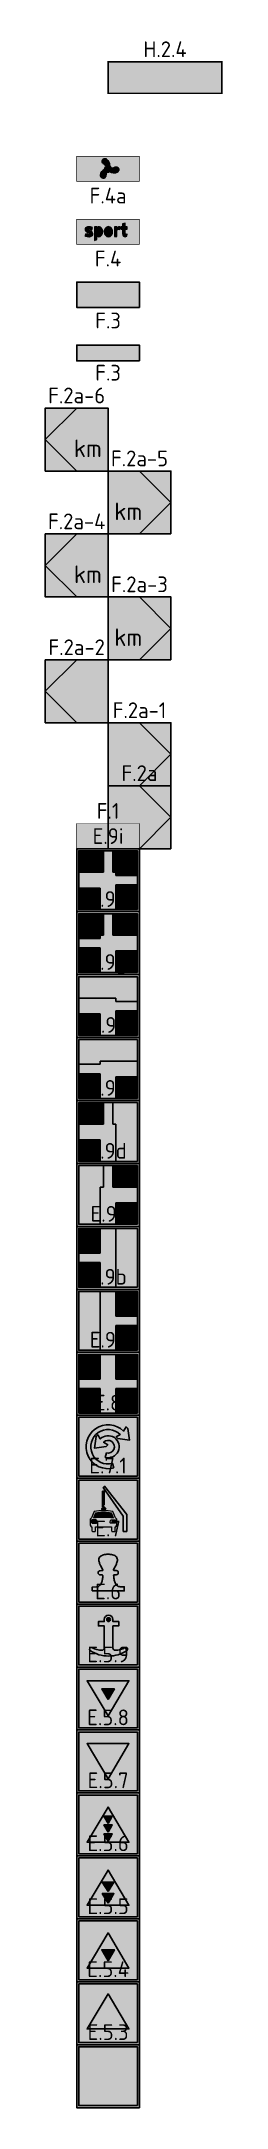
# Model space of a CAD drawing. Header units: metres. Extents: x -13 to 18, y 0 to 1289.
# Drawn here: x -10 to 18.3, y 930 to 1258.3 of the extents above; entities that cross this region are included whole.
import ezdxf
from ezdxf.enums import TextEntityAlignment as Align

# ---------------------------------------------------------------- set-up
doc = ezdxf.new("R2010")
doc.units = ezdxf.units.M
doc.styles.add('NLC-ISO-RVV', font='NLCS-RVV.ttf')
doc.styles.add('NLCS-ISO', font='NLCS-ISO.ttf')
doc.styles.add('Times New Roman', font='timesbd.ttf')

# ---------------------------------------------------------------- blocks, each defined once
blk = doc.blocks.new('SVV-VERKEERSTEKEN_E5_3-SO')
h = blk.add_hatch(color=7)
h.dxf.hatch_style = 1
h.paths.add_polyline_path([(5, 0), (5, 10), (-5, 10), (-5, 0)])
h = blk.add_hatch(color=146)
h.dxf.hatch_style = 1
h.paths.add_polyline_path([(4.67, 0.33), (4.67, 9.67), (-4.67, 9.67), (-4.67, 0.33)])
at = {"color": 146}
blk.add_lwpolyline([(5, 0), (5, 10), (-5, 10), (-5, 0)], close=True, dxfattribs=at)
at = {"color": 7}
blk.add_lwpolyline([(4.67, 0.33), (4.67, 9.67), (-4.67, 9.67), (-4.67, 0.33)], close=True, dxfattribs=at)
at = {"style": 'NLCS-ISO'}
blk.add_attdef('NR-RST', text='', height=2.5, dxfattribs=at).set_placement((0, 10), align=Align.BOTTOM_CENTER)
at = {"color": 7, "style": 'Times New Roman'}
blk.add_attdef('AANTAL-SCHEPEN', text='', height=3.5, dxfattribs=at).set_placement((0, 5), align=Align.MIDDLE_CENTER)
blk = doc.blocks.new('SVV-VERKEERSTEKEN_E5_4-SO')
h = blk.add_hatch(color=7)
h.dxf.hatch_style = 1
h.paths.add_polyline_path([(5, 0), (5, 10), (-5, 10), (-5, 0)])
h.paths.add_polyline_path([(4.67, 0.33), (4.67, 9.67), (-4.67, 9.67), (-4.67, 0.33)], flags=16)
h = blk.add_hatch(color=146)
h.dxf.hatch_style = 1
h.paths.add_polyline_path([(4.67, 9.67), (-4.67, 9.67), (-4.67, 0.33), (4.67, 0.33)])
h.paths.add_polyline_path([(3.33, 2.5), (0, 2.5), (-3.33, 2.5), (0, 8.08)], flags=16)
h = blk.add_hatch(color=7)
h.dxf.hatch_style = 1
h.paths.add_polyline_path([(0, 8.08), (-3.33, 2.5), (0, 2.5), (3.33, 2.5)])
at = {"color": 146}
blk.add_lwpolyline([(5, 0), (5, 10), (-5, 10), (-5, 0)], close=True, dxfattribs=at)
at = {"color": 7}
blk.add_lwpolyline([(4.67, 0.33), (4.67, 9.67), (-4.67, 9.67), (-4.67, 0.33)], close=True, dxfattribs=at)
at = {"color": 146, "linetype": 'Continuous'}
blk.add_lwpolyline([(0, 8.08), (0, 8.08), (-3.33, 2.5), (0, 2.5), (3.33, 2.5), (0, 8.08)], close=True, dxfattribs=at)
at = {"style": 'NLCS-ISO'}
blk.add_attdef('NR-RST', text='', height=2.5, dxfattribs=at).set_placement((0, 10), align=Align.BOTTOM_CENTER)
blk = doc.blocks.new('SVV-VERKEERSTEKEN_E5_5-SO')
h = blk.add_hatch(color=7)
h.dxf.hatch_style = 1
h.paths.add_polyline_path([(5, 0), (5, 10), (-5, 10), (-5, 0)])
h.paths.add_polyline_path([(4.67, 0.33), (4.67, 9.67), (-4.67, 9.67), (-4.67, 0.33)], flags=16)
h = blk.add_hatch(color=146)
h.dxf.hatch_style = 1
h.paths.add_polyline_path([(4.67, 9.67), (-4.67, 9.67), (-4.67, 0.33), (4.67, 0.33)])
h.paths.add_polyline_path([(3.33, 2.17), (0, 2.17), (-3.33, 2.17), (0, 7.75)], flags=16)
h.paths.add_polyline_path([(1, 5.08), (0, 3.33), (-1, 5.08), (0, 5.08)], flags=0)
h = blk.add_hatch(color=7)
h.dxf.hatch_style = 1
h.paths.add_polyline_path([(0, 7.75), (-3.33, 2.17), (0, 2.17), (3.33, 2.17)])
h.paths.add_polyline_path([(0, 3.33), (-1, 5.08), (0, 5.08), (1, 5.08)], flags=16)
h = blk.add_hatch(color=146)
h.dxf.hatch_style = 1
h.paths.add_polyline_path([(1, 5.08), (0, 5.08), (-1, 5.08), (0, 3.33)])
at = {"color": 146}
blk.add_lwpolyline([(5, 0), (5, 10), (-5, 10), (-5, 0)], close=True, dxfattribs=at)
at = {"color": 7}
blk.add_lwpolyline([(4.67, 0.33), (4.67, 9.67), (-4.67, 9.67), (-4.67, 0.33)], close=True, dxfattribs=at)
at = {"color": 146, "linetype": 'Continuous'}
for points in [[(0, 7.75), (0, 7.75), (-3.33, 2.17), (0, 2.17), (3.33, 2.17), (0, 7.75)], [(0, 3.33), (-1, 5.08), (0, 5.08), (1, 5.08)]]:
    blk.add_lwpolyline(points, close=True, dxfattribs=at)
at = {"style": 'NLCS-ISO'}
blk.add_attdef('NR-RST', text='', height=2.5, dxfattribs=at).set_placement((0, 10), align=Align.BOTTOM_CENTER)
blk = doc.blocks.new('SVV-VERKEERSTEKEN_E5_6-SO')
h = blk.add_hatch(color=7)
h.dxf.hatch_style = 1
h.paths.add_polyline_path([(5, 0), (5, 10), (-5, 10), (-5, 0)])
h.paths.add_polyline_path([(4.67, 0.33), (4.67, 9.67), (-4.67, 9.67), (-4.67, 0.33)], flags=16)
h = blk.add_hatch(color=146)
h.dxf.hatch_style = 1
h.paths.add_polyline_path([(4.67, 9.67), (-4.67, 9.67), (-4.67, 0.33), (4.67, 0.33)])
h.paths.add_polyline_path([(3.33, 2.17), (0, 2.17), (-3.33, 2.17), (0, 7.75)], flags=16)
h.paths.add_polyline_path([(0.92, 5.83), (0, 4.33), (-0.92, 5.83), (0, 5.83)], flags=0)
h.paths.add_polyline_path([(0.92, 4), (0, 2.5), (-0.92, 4), (0, 4)], flags=0)
at = {"linetype": 'Continuous'}
h = blk.add_hatch(color=7, dxfattribs=at)
h.dxf.hatch_style = 1
h.paths.add_polyline_path([(0, 7.75), (-3.33, 2.17), (0, 2.17), (3.33, 2.17)])
h.paths.add_polyline_path([(0.92, 5.83), (0, 4.33), (-0.92, 5.83), (0, 5.83)], flags=16)
h.paths.add_polyline_path([(0.92, 4), (0, 2.5), (-0.92, 4), (0, 4)], flags=16)
h = blk.add_hatch(color=146, dxfattribs=at)
h.dxf.hatch_style = 1
h.paths.add_polyline_path([(-0.92, 5.83), (0, 4.33), (0.92, 5.83), (0, 5.83)])
h.paths.add_polyline_path([(-0.92, 4), (0, 2.5), (0.92, 4), (0, 4)])
at = {"color": 146}
blk.add_lwpolyline([(5, 0), (5, 10), (-5, 10), (-5, 0)], close=True, dxfattribs=at)
at = {"color": 7}
blk.add_lwpolyline([(4.67, 0.33), (4.67, 9.67), (-4.67, 9.67), (-4.67, 0.33)], close=True, dxfattribs=at)
at = {"color": 146, "linetype": 'Continuous'}
for points in [[(0, 7.75), (0, 7.75), (-3.33, 2.17), (0, 2.17), (3.33, 2.17), (0, 7.75)], [(0, 4.33), (-0.92, 5.83), (0, 5.83), (0.92, 5.83)], [(0, 2.5), (-0.92, 4), (0, 4), (0.92, 4)]]:
    blk.add_lwpolyline(points, close=True, dxfattribs=at)
at = {"style": 'NLCS-ISO'}
blk.add_attdef('NR-RST', text='', height=2.5, dxfattribs=at).set_placement((0, 10), align=Align.BOTTOM_CENTER)
blk = doc.blocks.new('SVV-VERKEERSTEKEN_E5_7-SO')
h = blk.add_hatch(color=7)
h.dxf.hatch_style = 1
h.paths.add_polyline_path([(5, 0), (5, 10), (-5, 10), (-5, 0)])
h.paths.add_polyline_path([(4.67, 0.33), (4.67, 9.67), (-4.67, 9.67), (-4.67, 0.33)], flags=16)
h = blk.add_hatch(color=146)
h.dxf.hatch_style = 1
h.paths.add_polyline_path([(4.67, 9.67), (-4.67, 9.67), (-4.67, 0.33), (4.67, 0.33)])
h.paths.add_polyline_path([(3.33, 2.17), (0, 2.17), (-3.33, 2.17), (0, 7.75)], flags=16)
h.paths.add_polyline_path([(0.67, 6.33), (0, 5.17), (-0.67, 6.33), (0, 6.33)], flags=0)
h.paths.add_polyline_path([(0.67, 4.92), (0, 3.75), (-0.67, 4.92), (0, 4.92)], flags=0)
h.paths.add_polyline_path([(0.67, 3.5), (0, 2.33), (-0.67, 3.5), (0, 3.5)], flags=0)
h = blk.add_hatch(color=7)
h.dxf.hatch_style = 1
h.paths.add_polyline_path([(0, 7.75), (-3.33, 2.17), (0, 2.17), (3.33, 2.17)])
h.paths.add_polyline_path([(0, 2.33), (-0.67, 3.5), (0, 3.5), (0.67, 3.5)], flags=16)
h.paths.add_polyline_path([(0, 3.75), (-0.67, 4.92), (0, 4.92), (0.67, 4.92)], flags=16)
h.paths.add_polyline_path([(0, 5.17), (-0.67, 6.33), (0, 6.33), (0.67, 6.33)], flags=16)
at = {"linetype": 'Continuous'}
h = blk.add_hatch(color=146, dxfattribs=at)
h.dxf.hatch_style = 1
h.paths.add_polyline_path([(0, 5.17), (0.67, 6.33), (0, 6.33), (-0.67, 6.33)])
h.paths.add_polyline_path([(0.67, 4.92), (0, 4.92), (-0.67, 4.92), (0, 3.75)])
h.paths.add_polyline_path([(-0.67, 3.5), (0, 2.33), (0.67, 3.5), (0, 3.5)])
at = {"color": 146}
blk.add_lwpolyline([(5, 0), (5, 10), (-5, 10), (-5, 0)], close=True, dxfattribs=at)
at = {"color": 7}
blk.add_lwpolyline([(4.67, 0.33), (4.67, 9.67), (-4.67, 9.67), (-4.67, 0.33)], close=True, dxfattribs=at)
at = {"color": 146, "linetype": 'Continuous'}
for points in [[(0, 7.75), (0, 7.75), (-3.33, 2.17), (0, 2.17), (3.33, 2.17), (0, 7.75)], [(0, 5.17), (-0.67, 6.33), (0, 6.33), (0.67, 6.33)], [(0, 3.75), (-0.67, 4.92), (0, 4.92), (0.67, 4.92)], [(0, 2.33), (-0.67, 3.5), (0, 3.5), (0.67, 3.5)]]:
    blk.add_lwpolyline(points, close=True, dxfattribs=at)
at = {"style": 'NLCS-ISO'}
blk.add_attdef('NR-RST', text='', height=2.5, dxfattribs=at).set_placement((0, 10), align=Align.BOTTOM_CENTER)
blk = doc.blocks.new('SVV-VERKEERSTEKEN_E5_8-SO')
h = blk.add_hatch(color=7)
h.dxf.hatch_style = 1
h.paths.add_polyline_path([(5, 0), (5, 10), (-5, 10), (-5, 0)])
h.paths.add_polyline_path([(4.67, 0.33), (4.67, 9.67), (-4.67, 9.67), (-4.67, 0.33)], flags=16)
h = blk.add_hatch(color=146)
h.dxf.hatch_style = 1
h.paths.add_polyline_path([(4.67, 9.67), (-4.67, 9.67), (-4.67, 0.33), (4.67, 0.33)])
h.paths.add_polyline_path([(0, 2.25), (-3.33, 7.83), (0, 7.83), (3.33, 7.83)], flags=16)
h = blk.add_hatch(color=7)
h.dxf.hatch_style = 1
h.paths.add_polyline_path([(3.33, 7.83), (0, 7.83), (-3.33, 7.83), (0, 2.25)])
at = {"color": 146}
blk.add_lwpolyline([(5, 0), (5, 10), (-5, 10), (-5, 0)], close=True, dxfattribs=at)
at = {"color": 7}
blk.add_lwpolyline([(4.67, 0.33), (4.67, 9.67), (-4.67, 9.67), (-4.67, 0.33)], close=True, dxfattribs=at)
at = {"color": 146, "linetype": 'Continuous'}
blk.add_lwpolyline([(0, 2.25), (0, 2.25), (3.33, 7.83), (0, 7.83), (-3.33, 7.83), (0, 2.25)], close=True, dxfattribs=at)
at = {"style": 'NLCS-ISO'}
blk.add_attdef('NR-RST', text='', height=2.5, dxfattribs=at).set_placement((0, 10), align=Align.BOTTOM_CENTER)
blk = doc.blocks.new('SVV-VERKEERSTEKEN_E5_9-SO')
h = blk.add_hatch(color=7)
h.dxf.hatch_style = 1
h.paths.add_polyline_path([(5, 0), (5, 10), (-5, 10), (-5, 0)])
h.paths.add_polyline_path([(4.67, 0.33), (4.67, 9.67), (-4.67, 9.67), (-4.67, 0.33)], flags=16)
h = blk.add_hatch(color=146)
h.dxf.hatch_style = 1
h.paths.add_polyline_path([(4.67, 9.67), (-4.67, 9.67), (-4.67, 0.33), (4.67, 0.33)])
h.paths.add_polyline_path([(0, 2.25), (-3.33, 7.83), (0, 7.83), (3.33, 7.83)], flags=16)
h.paths.add_polyline_path([(0, 4.85), (-1, 6.52), (0, 6.52), (1, 6.52)], flags=0)
h = blk.add_hatch(color=7)
h.dxf.hatch_style = 1
h.paths.add_polyline_path([(3.33, 7.83), (0, 7.83), (-3.33, 7.83), (0, 2.25)])
h.paths.add_polyline_path([(1, 6.52), (0, 4.85), (-1, 6.52), (0, 6.52)], flags=16)
h = blk.add_hatch(color=146)
h.dxf.hatch_style = 1
h.paths.add_polyline_path([(1, 6.52), (0, 6.52), (-1, 6.52), (0, 4.85)])
at = {"color": 146}
blk.add_lwpolyline([(5, 0), (5, 10), (-5, 10), (-5, 0)], close=True, dxfattribs=at)
at = {"color": 7}
blk.add_lwpolyline([(4.67, 0.33), (4.67, 9.67), (-4.67, 9.67), (-4.67, 0.33)], close=True, dxfattribs=at)
at = {"color": 146, "linetype": 'Continuous'}
for points in [[(0, 2.25), (0, 2.25), (3.33, 7.83), (0, 7.83), (-3.33, 7.83), (0, 2.25)], [(0, 4.85), (1, 6.52), (0, 6.52), (-1, 6.52)]]:
    blk.add_lwpolyline(points, close=True, dxfattribs=at)
at = {"style": 'NLCS-ISO'}
blk.add_attdef('NR-RST', text='', height=2.5, dxfattribs=at).set_placement((0, 10), align=Align.BOTTOM_CENTER)
blk = doc.blocks.new('SVV-VERKEERSTEKEN_E6-SO')
h = blk.add_hatch(color=7)
h.dxf.hatch_style = 1
h.paths.add_polyline_path([(5, 0), (5, 10), (-5, 10), (-5, 0)])
h.paths.add_polyline_path([(4.67, 0.33), (4.67, 9.67), (-4.67, 9.67), (-4.67, 0.33)], flags=16)
h = blk.add_hatch(color=146)
h.dxf.hatch_style = 1
h.paths.add_polyline_path([(4.67, 9.67), (-4.67, 9.67), (-4.67, 0.33), (4.67, 0.33)])
h.paths.add_polyline_path([(1.71, 6.53), (0.78, 6.53), (0.78, 3.01, 0.412661), (1.13, 2.66, 0.131616), (2.72, 3.08, -0.96163), (3, 2.63, -0.151551), (0.08, 1.74, -0.151551), (-2.84, 2.63, -0.96163), (-2.56, 3.08, 0.131616), (-0.97, 2.66, 0.412661), (-0.62, 3.01), (-0.62, 6.53), (-1.55, 6.53), (-1.55, 7.23), (-0.62, 7.23), (-0.62, 7.53, -1), (0.78, 7.53), (0.78, 7.23), (1.71, 7.23)], flags=16)
h.paths.add_polyline_path([(-0.22, 7.53, -1), (0.38, 7.53, -1)], flags=0)
h = blk.add_hatch(color=7)
h.dxf.hatch_style = 1
h.paths.add_polyline_path([(0.08, 1.74, 0.151551), (3, 2.63, 0.96163), (2.72, 3.08, -0.131616), (1.13, 2.66, -0.412661), (0.78, 3.01), (0.78, 6.53), (1.71, 6.53), (1.71, 7.23), (0.78, 7.23), (0.78, 7.53, 1), (-0.62, 7.53), (-0.62, 7.23), (-1.55, 7.23), (-1.55, 6.53), (-0.62, 6.53), (-0.62, 3.01, -0.412661), (-0.97, 2.66, -0.131616), (-2.56, 3.08, 0.96163), (-2.84, 2.63, 0.151551)])
h.paths.add_polyline_path([(-0.22, 7.53, -1), (0.38, 7.53, -1)], flags=16)
h = blk.add_hatch(color=146)
h.dxf.hatch_style = 1
h.paths.add_polyline_path([(0.38, 7.53, 1), (-0.22, 7.53, 1)])
at = {"color": 146}
blk.add_lwpolyline([(5, 0), (5, 10), (-5, 10), (-5, 0)], close=True, dxfattribs=at)
at = {"color": 7}
blk.add_lwpolyline([(4.67, 0.33), (4.67, 9.67), (-4.67, 9.67), (-4.67, 0.33)], close=True, dxfattribs=at)
at = {"color": 146, "flags": 128}
blk.add_lwpolyline([(-0.97, 2.66, 0.412661), (-0.62, 3.01), (-0.62, 6.53), (-1.55, 6.53), (-1.55, 7.23), (-0.62, 7.23), (-0.62, 7.53, -1), (0.78, 7.53), (0.78, 7.23), (1.71, 7.23), (1.71, 6.53), (0.78, 6.53), (0.78, 3.01, 0.412661), (1.13, 2.66, 0.131616), (2.72, 3.08, -0.96163), (3, 2.63, -0.151551), (0.08, 1.74, -0.151551), (-2.84, 2.63, -0.96163), (-2.56, 3.08, 0.131616)], format="xyb", close=True, dxfattribs=at)
at = {"color": 146}
blk.add_circle((0.08, 7.53), 0.3, dxfattribs=at)
at = {"style": 'NLCS-ISO'}
blk.add_attdef('NR-RST', text='', height=2.5, dxfattribs=at).set_placement((0, 10), align=Align.BOTTOM_CENTER)
blk = doc.blocks.new('SVV-VERKEERSTEKEN_E7-SO')
h = blk.add_hatch(color=7)
h.dxf.hatch_style = 1
h.paths.add_polyline_path([(5, 0), (5, 10), (-5, 10), (-5, 0)])
h.paths.add_polyline_path([(4.67, 0.33), (4.67, 9.67), (-4.67, 9.67), (-4.67, 0.33)], flags=16)
h = blk.add_hatch(color=146)
h.dxf.hatch_style = 1
h.paths.add_polyline_path([(4.67, 9.67), (-4.67, 9.67), (-4.67, 0.33), (4.67, 0.33)])
h.paths.add_polyline_path([(1.41, 6.61, -0.025809), (1.21, 6.14), (0.88, 5.47, 0.548886), (0.97, 5.32), (1.3, 5.32, -1), (1.3, 4.66), (0.97, 4.66, 0.405687), (0.89, 4.57, 0.044528), (0.95, 3.94, 0.049615), (1.11, 3.4, 0.080713), (1.36, 3.01, 0.218617), (1.92, 2.75), (2.58, 2.75), (2.58, 2.08), (-2.51, 2.08), (-2.51, 2.71), (-1.85, 2.72, 0.218617), (-1.29, 2.99, 0.080713), (-1.05, 3.39, 0.049615), (-0.9, 3.93, 0.044528), (-0.84, 4.56, 0.429546), (-0.93, 4.64), (-1.26, 4.64, -1), (-1.27, 5.3), (-0.93, 5.31, 0.562968), (-0.85, 5.46), (-1.18, 6.12, -0.025809), (-1.39, 6.59, -0.13867), (-1.45, 7.18, -0.236714), (-1.07, 7.69, -0.087368), (-0.36, 7.9, -0.025923), (0, 7.92, -0.025923), (0.36, 7.9, -0.087368), (1.07, 7.7, -0.236714), (1.46, 7.21, -0.13867)], flags=16)
h = blk.add_hatch(color=7)
h.dxf.hatch_style = 1
edge = h.paths.add_edge_path()
edge.add_line((-2.51, 2.08), (2.58, 2.08))
edge.add_line((2.58, 2.08), (2.58, 2.75))
edge.add_line((2.58, 2.75), (1.92, 2.75))
edge.add_arc((1.92, 3.49), 0.74, 220.6728, 270, ccw=False)
edge.add_arc((2.45, 3.95), 1.45, 202.2149, 220.6728, ccw=False)
edge.add_arc((3.75, 4.48), 2.85, 190.8533, 202.2149, ccw=False)
edge.add_arc((4.44, 4.61), 3.55, 180.6551, 190.8533, ccw=False)
edge.add_arc((0.97, 4.57), 0.0834, 92.328, 180.6551, ccw=False)
edge.add_line((0.97, 4.66), (1.3, 4.66))
edge.add_arc((1.3, 4.99), 0.333, 270, 450)
edge.add_line((1.3, 5.32), (0.97, 5.32))
edge.add_arc((0.97, 5.43), 0.103, 154.9529, 270, ccw=False)
edge.add_line((0.88, 5.47), (1.21, 6.14))
edge.add_arc((-3.2, 8.32), 4.92, 333.7202, 339.6339)
edge.add_arc((0.38, 6.99), 1.1, 339.6339, 371.2132)
edge.add_arc((0.77, 7.07), 0.702, 11.2132, 64.4835)
edge.add_arc((0.15, 5.77), 2.14, 64.4835, 84.456)
edge.add_arc((0.02, 4.47), 3.45, 84.456, 90.3959)
edge.add_arc((0.02, 4.47), 3.45, 90.3959, 96.3357)
edge.add_arc((-0.12, 5.77), 2.14, 96.3357, 116.3082)
edge.add_arc((-0.76, 7.06), 0.702, 116.3082, 169.5785)
edge.add_arc((-0.36, 6.99), 1.1, 169.5785, 201.1578)
edge.add_arc((3.19, 8.36), 4.92, 201.1578, 207.0715)
edge.add_line((-1.18, 6.12), (-0.84, 5.46))
edge.add_arc((-0.94, 5.41), 0.103, -89.2083, 25.8388, ccw=False)
edge.add_line((-0.93, 5.31), (-1.27, 5.3))
edge.add_arc((-1.26, 4.97), 0.333, 90.7917, 270.7917)
edge.add_line((-1.26, 4.64), (-0.93, 4.64))
edge.add_arc((-0.93, 4.56), 0.0834, 0.1367, 88.4637, ccw=False)
edge.add_arc((-4.39, 4.55), 3.55, -10.0616, 0.1367, ccw=False)
edge.add_arc((-3.7, 4.43), 2.85, 338.5769, 349.9384, ccw=False)
edge.add_arc((-2.4, 3.92), 1.45, 320.1189, 338.5769, ccw=False)
edge.add_arc((-1.86, 3.46), 0.74, 270.7917, 320.1189, ccw=False)
edge.add_line((-1.85, 2.72), (-2.51, 2.71))
edge.add_line((-2.51, 2.71), (-2.51, 2.08))
at = {"color": 146}
blk.add_lwpolyline([(5, 0), (5, 10), (-5, 10), (-5, 0)], close=True, dxfattribs=at)
at = {"color": 7}
blk.add_lwpolyline([(4.67, 0.33), (4.67, 9.67), (-4.67, 9.67), (-4.67, 0.33)], close=True, dxfattribs=at)
at = {"color": 146}
blk.add_lwpolyline([(-2.51, 2.08), (2.58, 2.08), (2.58, 2.75), (1.92, 2.75, -0.218617), (1.36, 3.01, -0.080713), (1.11, 3.4, -0.049615), (0.95, 3.94, -0.044528), (0.89, 4.57, -0.405687), (0.97, 4.66), (1.3, 4.66, 1), (1.3, 5.32), (0.97, 5.32, -0.548886), (0.88, 5.47), (1.21, 6.14, 0.025809), (1.41, 6.61, 0.13867), (1.46, 7.21, 0.236714), (1.07, 7.7, 0.087368), (0.36, 7.9, 0.025923), (0, 7.92, 0.025923), (-0.36, 7.9, 0.087368), (-1.07, 7.69, 0.236714), (-1.45, 7.18, 0.13867), (-1.39, 6.59, 0.025809), (-1.18, 6.12), (-0.84, 5.46, -0.548886), (-0.93, 5.31), (-1.27, 5.3, 1), (-1.26, 4.64), (-0.93, 4.64, -0.405687), (-0.84, 4.56, -0.044528), (-0.9, 3.93, -0.049615), (-1.05, 3.39, -0.080713), (-1.29, 2.99, -0.218617), (-1.85, 2.72), (-2.51, 2.71)], format="xyb", close=True, dxfattribs=at)
at = {"style": 'NLCS-ISO'}
blk.add_attdef('NR-RST', text='', height=2.5, dxfattribs=at).set_placement((0, 10), align=Align.BOTTOM_CENTER)
blk = doc.blocks.new('SVV-VERKEERSTEKEN_E7_1-SO')
h = blk.add_hatch(color=7)
h.dxf.hatch_style = 1
h.paths.add_polyline_path([(5, 0), (5, 10), (-5, 10), (-5, 0)])
h.paths.add_polyline_path([(4.67, 0.33), (4.67, 9.67), (-4.67, 9.67), (-4.67, 0.33)], flags=16)
h = blk.add_hatch(color=146)
h.dxf.hatch_style = 1
h.paths.add_polyline_path([(4.67, 9.67), (-4.67, 9.67), (-4.67, 0.33), (4.67, 0.33)])
h.paths.add_polyline_path([(2.98, 4.22), (2.98, 1.54), (2.41, 1.54), (2.41, 3.96), (-0.78, 8.54), (-0.55, 8.71)], flags=16)
h.paths.add_polyline_path([(-0.63, 7.94), (-0.63, 5.76), (-0.9, 5.76), (-0.9, 7.94)], flags=16)
h.paths.add_polyline_path([(0.78, 4.71), (1.19, 3.72), (1.4, 3.48), (1.4, 2.53), (1.23, 2.26), (1.12, 2.26), (1.12, 1.61, -0.414214), (1.06, 1.54), (0.64, 1.54, -0.414214), (0.57, 1.61), (0.57, 2.26), (-2.01, 2.26), (-2.01, 1.61, -0.414214), (-2.08, 1.54), (-2.5, 1.54, -0.414214), (-2.56, 1.61), (-2.56, 2.26), (-2.67, 2.26), (-2.84, 2.53), (-2.84, 3.48), (-2.63, 3.72), (-2.22, 4.71, -0.094336)], flags=16)
h.paths.add_polyline_path([(-0.78, 5.62), (-0.38, 5.18), (-0.53, 4.97), (-0.69, 4.9), (-0.86, 4.94), (-0.98, 5.09), (-0.97, 5.2), (-0.87, 5.12), (-0.73, 5.04), (-0.62, 5.07), (-0.59, 5.15), (-0.73, 5.32), (-0.89, 5.41), (-0.91, 5.53), (-0.91, 5.62)], flags=16)
h.paths.add_polyline_path([(0.57, 4.45), (0.86, 3.72, 0.053689), (-2.3, 3.72), (-2.01, 4.45, -0.103827)], flags=0)
h.paths.add_polyline_path([(1.21, 3.26), (1.21, 3, -0.414214), (1.06, 2.86), (0.44, 2.86, -0.454423), (0.32, 3), (0.37, 3.26, -0.352144), (0.51, 3.39), (1.06, 3.39, -0.437948)], flags=16)
h.paths.add_polyline_path([(-1.81, 3.26), (-1.76, 3, -0.469867), (-1.88, 2.86), (-2.5, 2.86, -0.414214), (-2.65, 3), (-2.65, 3.26, -0.452732), (-2.5, 3.39), (-1.95, 3.39, -0.352144)], flags=0)
h.paths.add_polyline_path([(0.57, 4.45, 0.103827), (-2.01, 4.45), (-2.3, 3.72, -0.053689), (0.86, 3.72)], flags=0)
h.paths.add_polyline_path([(1.21, 3.26, 0.437948), (1.06, 3.39), (0.51, 3.39, 0.352144), (0.37, 3.26), (0.32, 3, 0.454423), (0.44, 2.86), (1.06, 2.86, 0.414214), (1.21, 3)], flags=0)
h.paths.add_polyline_path([(1.4, 3.48), (1.19, 3.72), (0.78, 4.71, 0.094336), (-2.22, 4.71), (-2.63, 3.72), (-2.84, 3.48), (-2.84, 2.53), (-2.67, 2.26), (-2.56, 2.26), (-2.56, 1.61, 0.414214), (-2.5, 1.54), (-2.08, 1.54, 0.414214), (-2.01, 1.61), (-2.01, 2.26), (0.57, 2.26), (0.57, 1.61, 0.414214), (0.64, 1.54), (1.06, 1.54, 0.414214), (1.12, 1.61), (1.12, 2.26), (1.23, 2.26), (1.4, 2.53)], flags=0)
h.paths.add_polyline_path([(-1.88, 2.86, 0.469867), (-1.76, 3), (-1.81, 3.26, 0.352144), (-1.95, 3.39), (-2.5, 3.39, 0.452732), (-2.65, 3.26), (-2.65, 3, 0.414214), (-2.5, 2.86)], flags=0)
h = blk.add_hatch(color=7)
h.dxf.hatch_style = 1
h.paths.add_polyline_path([(-0.63, 7.94), (-0.9, 7.94), (-0.9, 5.76), (-0.63, 5.76)])
h = blk.add_hatch(color=7)
h.dxf.hatch_style = 1
h.paths.add_polyline_path([(-0.55, 8.71), (-0.78, 8.54), (2.41, 3.96), (2.41, 1.54), (2.98, 1.54), (2.98, 4.22)])
h = blk.add_hatch(color=7)
h.dxf.hatch_style = 1
h.paths.add_polyline_path([(1.4, 3.48), (1.19, 3.72), (0.78, 4.71, 0.094336), (-2.22, 4.71), (-2.63, 3.72), (-2.84, 3.48), (-2.84, 2.53), (-2.67, 2.26), (-2.56, 2.26), (-2.56, 1.61, 0.414214), (-2.5, 1.54), (-2.08, 1.54, 0.414214), (-2.01, 1.61), (-2.01, 2.26), (0.57, 2.26), (0.57, 1.61, 0.414214), (0.64, 1.54), (1.06, 1.54, 0.414214), (1.12, 1.61), (1.12, 2.26), (1.23, 2.26), (1.4, 2.53)])
h.paths.add_polyline_path([(-1.81, 3.26, 0.352144), (-1.95, 3.39), (-2.5, 3.39, 0.452732), (-2.65, 3.26), (-2.65, 3, 0.414214), (-2.5, 2.86), (-1.88, 2.86, 0.469867), (-1.76, 3)], flags=16)
h.paths.add_polyline_path([(-2.3, 3.72), (-2.01, 4.45, -0.103827), (0.57, 4.45), (0.86, 3.72, 0.053689)], flags=16)
h.paths.add_polyline_path([(0.32, 3), (0.37, 3.26, -0.352144), (0.51, 3.39), (1.06, 3.39, -0.437948), (1.21, 3.26), (1.21, 3, -0.414214), (1.06, 2.86), (0.44, 2.86, -0.454423)], flags=0)
h.paths.add_polyline_path([(1.21, 3.26, 0.437948), (1.06, 3.39), (0.51, 3.39, 0.352144), (0.37, 3.26), (0.32, 3, 0.454423), (0.44, 2.86), (1.06, 2.86, 0.414214), (1.21, 3)], flags=16)
h.paths.add_polyline_path([(0.57, 4.45, 0.103827), (-2.01, 4.45), (-2.3, 3.72, -0.053689), (0.86, 3.72)], flags=0)
h = blk.add_hatch(color=146)
h.dxf.hatch_style = 1
h.paths.add_polyline_path([(-1.81, 3.26, 0.383768), (-1.96, 3.39), (-2.5, 3.39, 0.452732), (-2.65, 3.26), (-2.65, 3, 0.414214), (-2.5, 2.86), (-1.88, 2.86, 0.469867), (-1.76, 3)])
h = blk.add_hatch(color=146)
h.dxf.hatch_style = 1
h.paths.add_polyline_path([(0.57, 4.45, 0.103827), (-2.01, 4.45), (-2.3, 3.72, -0.053689), (0.86, 3.72)])
h = blk.add_hatch(color=7)
h.dxf.hatch_style = 1
h.paths.add_polyline_path([(-0.78, 5.62), (-0.91, 5.62), (-0.91, 5.53), (-0.89, 5.41), (-0.73, 5.32), (-0.59, 5.15), (-0.62, 5.07), (-0.73, 5.04), (-0.87, 5.12), (-0.97, 5.2), (-0.98, 5.09), (-0.86, 4.94), (-0.69, 4.9), (-0.53, 4.97), (-0.38, 5.18)])
at = {"color": 146}
blk.add_lwpolyline([(5, 0), (5, 10), (-5, 10), (-5, 0)], close=True, dxfattribs=at)
at = {"color": 7}
blk.add_lwpolyline([(4.67, 0.33), (4.67, 9.67), (-4.67, 9.67), (-4.67, 0.33)], close=True, dxfattribs=at)
at = {"color": 146, "flags": 128}
for points in [[(-0.9, 7.94), (-0.9, 5.76), (-0.63, 5.76), (-0.63, 7.94), (-0.9, 7.94)], [(-0.78, 5.62), (-0.91, 5.62), (-0.91, 5.53), (-0.89, 5.41), (-0.73, 5.32), (-0.59, 5.15), (-0.62, 5.07), (-0.73, 5.04), (-0.87, 5.12), (-0.97, 5.2), (-0.98, 5.09), (-0.86, 4.94), (-0.69, 4.9), (-0.53, 4.97), (-0.38, 5.18), (-0.78, 5.62)]]:
    blk.add_lwpolyline(points, dxfattribs=at)
blk.add_lwpolyline([(2.41, 1.54), (2.41, 3.96), (-0.78, 8.54), (-0.55, 8.71), (2.98, 4.22), (2.98, 1.54)], close=True, dxfattribs=at)
at = {"color": 146, "lineweight": 0}
for points in [[(-2.01, 2.26), (0.57, 2.26), (0.57, 1.61, 0.414214), (0.64, 1.54), (1.06, 1.54, 0.414214), (1.12, 1.61), (1.12, 2.26), (1.23, 2.26), (1.4, 2.53), (1.4, 3.48), (1.19, 3.72), (0.78, 4.71, 0.094336), (-2.22, 4.71), (-2.63, 3.72), (-2.84, 3.48), (-2.84, 2.53), (-2.67, 2.26), (-2.56, 2.26), (-2.56, 1.61, 0.414147), (-2.5, 1.54), (-2.08, 1.54, 0.41428), (-2.01, 1.61)], [(-2.5, 3.39, 0.437948), (-2.65, 3.26), (-2.65, 3, 0.414243), (-2.5, 2.86), (-1.88, 2.86, 0.469867), (-1.76, 3), (-1.81, 3.26, 0.352144), (-1.95, 3.39)], [(-2.3, 3.72, -0.053689), (0.86, 3.72), (0.57, 4.45, 0.103827), (-2.01, 4.45)], [(1.06, 3.39, -0.437948), (1.21, 3.26), (1.21, 3, -0.414243), (1.06, 2.86), (0.44, 2.86, -0.469867), (0.32, 3), (0.37, 3.26, -0.352144), (0.51, 3.39)]]:
    blk.add_lwpolyline(points, format="xyb", close=True, dxfattribs=at)
at = {"style": 'NLCS-ISO'}
blk.add_attdef('NR-RST', text='', height=2.5, dxfattribs=at).set_placement((0, 10), align=Align.BOTTOM_CENTER)
blk = doc.blocks.new('SVV-VERKEERSTEKEN_E8-SO')
h = blk.add_hatch(color=7)
h.dxf.hatch_style = 1
h.paths.add_polyline_path([(5, 0), (5, 10), (-5, 10), (-5, 0)])
h.paths.add_polyline_path([(4.67, 0.33), (4.67, 9.67), (-4.67, 9.67), (-4.67, 0.33)], flags=16)
h = blk.add_hatch(color=146)
h.dxf.hatch_style = 1
h.paths.add_polyline_path([(4.67, 9.67), (-4.67, 9.67), (-4.67, 0.33), (4.67, 0.33)])
h.paths.add_polyline_path([(-0.45, 3.31), (-0.26, 4.03, 1.732051), (-0.71, 5.71), (-0.04, 5.31), (-0.31, 5.04), (-2.17, 4.78), (-1.9, 6.64), (-1.64, 6.9), (-1.24, 6.24, -1.732051)], flags=16)
h.paths.add_polyline_path([(3.4, 6.02), (1.55, 6.28), (1.28, 6.55), (1.94, 6.94, 1.732051), (0.71, 2.34), (0.91, 1.62, -1.732051), (2.47, 7.47), (2.87, 8.14), (3.14, 7.87)], flags=16)
h = blk.add_hatch(color=7)
h.dxf.hatch_style = 1
h.paths.add_polyline_path([(0.91, 1.62), (0.71, 2.34, -1.732051), (1.94, 6.94), (1.28, 6.55), (1.55, 6.28), (3.4, 6.02), (3.14, 7.87), (2.87, 8.14), (2.47, 7.47, 1.732051)])
h = blk.add_hatch(color=7)
h.dxf.hatch_style = 1
h.paths.add_polyline_path([(-1.24, 6.24), (-1.64, 6.9), (-1.9, 6.64), (-2.17, 4.78), (-0.31, 5.04), (-0.04, 5.31), (-0.71, 5.71, -1.732051), (-0.26, 4.03), (-0.45, 3.31, 1.732051)], flags=17)
at = {"color": 146}
blk.add_lwpolyline([(5, 0), (5, 10), (-5, 10), (-5, 0)], close=True, dxfattribs=at)
at = {"color": 7}
blk.add_lwpolyline([(4.67, 0.33), (4.67, 9.67), (-4.67, 9.67), (-4.67, 0.33)], close=True, dxfattribs=at)
at = {"color": 146, "flags": 128}
for points in [[(0.91, 1.62, -1.732051), (2.47, 7.47), (2.87, 8.14), (3.14, 7.87), (3.4, 6.02), (1.55, 6.28), (1.28, 6.55), (1.94, 6.94, 1.732051), (0.71, 2.34)], [(-0.26, 4.03, 1.732051), (-0.71, 5.71), (-0.04, 5.31), (-0.31, 5.04), (-2.17, 4.78), (-1.9, 6.64), (-1.64, 6.9), (-1.24, 6.24, -1.732051), (-0.45, 3.31)]]:
    blk.add_lwpolyline(points, format="xyb", close=True, dxfattribs=at)
at = {"style": 'NLCS-ISO'}
blk.add_attdef('NR-RST', text='', height=2.5, dxfattribs=at).set_placement((0, 10), align=Align.BOTTOM_CENTER)
blk = doc.blocks.new('SVV-VERKEERSTEKEN_E9A-SO')
h = blk.add_hatch(color=7)
h.dxf.hatch_style = 1
h.paths.add_polyline_path([(4.67, 0.33), (4.67, 9.67), (-4.67, 9.67), (-4.67, 0.33)], flags=16)
h.paths.add_polyline_path([(5, 0), (5, 10), (-5, 10), (-5, 0)])
h = blk.add_hatch(color=7)
h.dxf.hatch_style = 1
h.paths.add_polyline_path([(1.25, 5.75), (1.25, 9.67), (-1.25, 9.67), (-1.25, 5.75), (-4.67, 5.75), (-4.67, 4.25), (-1.25, 4.25), (-1.25, 0.33), (1.25, 0.33), (1.25, 4.25), (4.67, 4.25), (4.67, 5.75)])
h = blk.add_hatch(color=146)
h.dxf.hatch_style = 1
h.paths.add_polyline_path([(-1.25, 5.75), (-1.25, 9.67), (-4.67, 9.67), (-4.67, 5.75)])
h = blk.add_hatch(color=146)
h.dxf.hatch_style = 1
h.paths.add_polyline_path([(1.25, 5.75), (4.67, 5.75), (4.67, 9.67), (1.25, 9.67)])
h = blk.add_hatch(color=146)
h.dxf.hatch_style = 1
h.paths.add_polyline_path([(-1.25, 0.33), (-1.25, 4.25), (-4.67, 4.25), (-4.67, 0.33)])
h = blk.add_hatch(color=146)
h.dxf.hatch_style = 1
h.paths.add_polyline_path([(1.25, 4.25), (1.25, 0.33), (4.67, 0.33), (4.67, 4.25)])
at = {"color": 146}
for p, q in [((-1.25, 9.67), (-1.25, 5.75)), ((1.25, 9.67), (1.25, 5.75)), ((-4.67, 5.75), (-1.25, 5.75)), ((-4.67, 4.25), (-1.25, 4.25)), ((-1.25, 4.25), (-1.25, 0.33)), ((1.25, 5.75), (4.67, 5.75)), ((1.25, 4.25), (1.25, 0.33)), ((1.25, 4.25), (4.67, 4.25))]:
    blk.add_line(p, q, dxfattribs=at)
blk.add_lwpolyline([(5, 0), (5, 10), (-5, 10), (-5, 0)], close=True, dxfattribs=at)
at = {"color": 7}
blk.add_lwpolyline([(4.67, 0.33), (4.67, 9.67), (-4.67, 9.67), (-4.67, 0.33)], close=True, dxfattribs=at)
at = {"style": 'NLCS-ISO'}
blk.add_attdef('NR-RST', text='', height=2.5, dxfattribs=at).set_placement((0, 10), align=Align.BOTTOM_CENTER)
blk = doc.blocks.new('SVV-VERKEERSTEKEN_E9B-SO')
h = blk.add_hatch(color=7)
h.dxf.hatch_style = 1
h.paths.add_polyline_path([(4.67, 0.33), (4.67, 9.67), (-4.67, 9.67), (-4.67, 0.33)], flags=16)
h.paths.add_polyline_path([(5, 0), (5, 10), (-5, 10), (-5, 0)])
h = blk.add_hatch(color=146)
h.dxf.hatch_style = 1
h.paths.add_polyline_path([(-1.25, 9.67), (-4.67, 9.67), (-4.67, 0.33), (-1.25, 0.33)])
h = blk.add_hatch(color=7)
h.dxf.hatch_style = 1
h.paths.add_polyline_path([(-1.25, 0.33), (1.25, 0.33), (1.25, 4.25), (4.67, 4.25), (4.67, 5.75), (1.25, 5.75), (1.25, 9.67), (-1.25, 9.67)])
h = blk.add_hatch(color=146)
h.dxf.hatch_style = 1
h.paths.add_polyline_path([(4.67, 9.67), (1.25, 9.67), (1.25, 5.75), (4.67, 5.75)])
h = blk.add_hatch(color=146)
h.dxf.hatch_style = 1
h.paths.add_polyline_path([(4.67, 4.25), (1.25, 4.25), (1.25, 0.33), (4.67, 0.33)])
at = {"color": 146}
for p, q in [((-1.25, 9.67), (-1.25, 0.33)), ((1.25, 9.67), (1.25, 5.75)), ((1.25, 5.75), (4.67, 5.75)), ((1.25, 4.25), (1.25, 0.33)), ((1.25, 4.25), (4.67, 4.25))]:
    blk.add_line(p, q, dxfattribs=at)
blk.add_lwpolyline([(5, 0), (5, 10), (-5, 10), (-5, 0)], close=True, dxfattribs=at)
at = {"color": 7}
blk.add_lwpolyline([(4.67, 0.33), (4.67, 9.67), (-4.67, 9.67), (-4.67, 0.33)], close=True, dxfattribs=at)
at = {"style": 'NLCS-ISO'}
blk.add_attdef('NR-RST', text='', height=2.5, dxfattribs=at).set_placement((0, 10), align=Align.BOTTOM_CENTER)
blk = doc.blocks.new('SVV-VERKEERSTEKEN_E9C-SO')
h = blk.add_hatch(color=7)
h.dxf.hatch_style = 1
h.paths.add_polyline_path([(4.67, 0.33), (4.67, 9.67), (-4.67, 9.67), (-4.67, 0.33)], flags=16)
h.paths.add_polyline_path([(5, 0), (5, 10), (-5, 10), (-5, 0)])
h = blk.add_hatch(color=146)
h.dxf.hatch_style = 1
h.paths.add_polyline_path([(-4.67, 5.75), (-1.25, 5.75), (-1.25, 9.67), (-4.67, 9.67)], flags=17)
h = blk.add_hatch(color=7)
h.dxf.hatch_style = 1
h.paths.add_polyline_path([(1.25, 9.67), (-1.25, 9.67), (-1.25, 5.75), (-4.67, 5.75), (-4.67, 4.25), (-1.25, 4.25), (-1.25, 0.33), (1.25, 0.33)])
h = blk.add_hatch(color=146)
h.dxf.hatch_style = 1
h.paths.add_polyline_path([(4.67, 9.67), (1.25, 9.67), (1.25, 0.33), (4.67, 0.33)])
h = blk.add_hatch(color=146)
h.dxf.hatch_style = 1
h.paths.add_polyline_path([(-4.67, 4.25), (-4.67, 0.33), (-1.25, 0.33), (-1.25, 4.25)])
at = {"color": 146}
for p, q in [((-1.25, 9.67), (-1.25, 5.75)), ((1.25, 9.67), (1.25, 0.33)), ((-4.67, 5.75), (-1.25, 5.75)), ((-4.67, 4.25), (-1.25, 4.25)), ((-1.25, 4.25), (-1.25, 0.33))]:
    blk.add_line(p, q, dxfattribs=at)
blk.add_lwpolyline([(5, 0), (5, 10), (-5, 10), (-5, 0)], close=True, dxfattribs=at)
at = {"color": 7}
blk.add_lwpolyline([(4.67, 0.33), (4.67, 9.67), (-4.67, 9.67), (-4.67, 0.33)], close=True, dxfattribs=at)
at = {"style": 'NLCS-ISO'}
blk.add_attdef('NR-RST', text='', height=2.5, dxfattribs=at).set_placement((0, 10), align=Align.BOTTOM_CENTER)
blk = doc.blocks.new('SVV-VERKEERSTEKEN_E9D-SO')
h = blk.add_hatch(color=7)
h.dxf.hatch_style = 1
h.paths.add_polyline_path([(4.67, 0.33), (4.67, 9.67), (-4.67, 9.67), (-4.67, 0.33)], flags=16)
h.paths.add_polyline_path([(5, 0), (5, 10), (-5, 10), (-5, 0)])
h = blk.add_hatch(color=146)
h.dxf.hatch_style = 1
h.paths.add_polyline_path([(-0.75, 9.67), (-4.67, 9.67), (-4.67, 0.33), (-1.25, 0.33), (-1.25, 6.25), (-0.75, 6.25)])
h = blk.add_hatch(color=7)
h.dxf.hatch_style = 1
h.paths.add_polyline_path([(-0.75, 6.25), (-1.25, 6.25), (-1.25, 0.33), (1.25, 0.33), (1.25, 3.75), (4.67, 3.75), (4.67, 6.25), (0.75, 6.25), (0.75, 9.67), (-0.75, 9.67)])
h = blk.add_hatch(color=146)
h.dxf.hatch_style = 1
h.paths.add_polyline_path([(0.75, 9.67), (0.75, 6.25), (4.67, 6.25), (4.67, 9.67)], flags=17)
h = blk.add_hatch(color=146)
h.dxf.hatch_style = 1
h.paths.add_polyline_path([(1.25, 0.33), (4.67, 0.33), (4.67, 3.75), (1.25, 3.75)])
at = {"color": 146}
for p, q in [((-0.75, 9.67), (-0.75, 6.25)), ((0.75, 9.67), (0.75, 6.25)), ((-1.25, 6.25), (-1.25, 0.33)), ((-1.25, 6.25), (-0.75, 6.25)), ((0.75, 6.25), (4.67, 6.25)), ((1.25, 3.75), (1.25, 0.33)), ((1.25, 3.75), (4.67, 3.75))]:
    blk.add_line(p, q, dxfattribs=at)
blk.add_lwpolyline([(5, 0), (5, 10), (-5, 10), (-5, 0)], close=True, dxfattribs=at)
at = {"color": 7}
blk.add_lwpolyline([(4.67, 0.33), (4.67, 9.67), (-4.67, 9.67), (-4.67, 0.33)], close=True, dxfattribs=at)
at = {"style": 'NLCS-ISO'}
blk.add_attdef('NR-RST', text='', height=2.5, dxfattribs=at).set_placement((0, 10), align=Align.BOTTOM_CENTER)
blk = doc.blocks.new('SVV-VERKEERSTEKEN_E9E-SO')
h = blk.add_hatch(color=7)
h.dxf.hatch_style = 1
h.paths.add_polyline_path([(4.67, 0.33), (4.67, 9.67), (-4.67, 9.67), (-4.67, 0.33)], flags=16)
h.paths.add_polyline_path([(5, 0), (5, 10), (-5, 10), (-5, 0)])
h = blk.add_hatch(color=7)
h.dxf.hatch_style = 1
h.paths.add_polyline_path([(-4.67, 6.25), (-4.67, 3.75), (-1.25, 3.75), (-1.25, 0.33), (1.25, 0.33), (1.25, 6.25), (0.75, 6.25), (0.75, 9.67), (-0.75, 9.67), (-0.75, 6.25)])
h = blk.add_hatch(color=146)
h.dxf.hatch_style = 1
h.paths.add_polyline_path([(-4.67, 9.67), (-4.67, 6.25), (-0.75, 6.25), (-0.75, 9.67)], flags=17)
h = blk.add_hatch(color=146)
h.dxf.hatch_style = 1
h.paths.add_polyline_path([(0.75, 9.67), (0.75, 6.25), (1.25, 6.25), (1.25, 0.33), (4.67, 0.33), (4.67, 9.67)])
h = blk.add_hatch(color=146)
h.dxf.hatch_style = 1
h.paths.add_polyline_path([(-4.67, 3.75), (-4.67, 0.33), (-1.25, 0.33), (-1.25, 3.75)], flags=17)
at = {"color": 146}
for p, q in [((-0.75, 9.67), (-0.75, 6.25)), ((0.75, 9.67), (0.75, 6.25)), ((-4.67, 6.25), (-0.75, 6.25)), ((-4.67, 3.75), (-1.25, 3.75)), ((-1.25, 3.75), (-1.25, 0.33)), ((0.75, 6.25), (1.25, 6.25)), ((1.25, 6.25), (1.25, 0.33))]:
    blk.add_line(p, q, dxfattribs=at)
blk.add_lwpolyline([(5, 0), (5, 10), (-5, 10), (-5, 0)], close=True, dxfattribs=at)
at = {"color": 7}
blk.add_lwpolyline([(4.67, 0.33), (4.67, 9.67), (-4.67, 9.67), (-4.67, 0.33)], close=True, dxfattribs=at)
at = {"style": 'NLCS-ISO'}
blk.add_attdef('NR-RST', text='', height=2.5, dxfattribs=at).set_placement((0, 10), align=Align.BOTTOM_CENTER)
blk = doc.blocks.new('SVV-VERKEERSTEKEN_E9F-SO')
h = blk.add_hatch(color=7)
h.dxf.hatch_style = 1
h.paths.add_polyline_path([(4.67, 0.33), (4.67, 9.67), (-4.67, 9.67), (-4.67, 0.33)], flags=16)
h.paths.add_polyline_path([(5, 0), (5, 10), (-5, 10), (-5, 0)])
h = blk.add_hatch(color=146)
h.dxf.hatch_style = 1
h.paths.add_polyline_path([(-4.67, 9.67), (-4.67, 5.75), (-1.25, 5.75), (-1.25, 6.25), (4.67, 6.25), (4.67, 9.67)])
h = blk.add_hatch(color=7)
h.dxf.hatch_style = 1
h.paths.add_polyline_path([(-1.25, 6.25), (-1.25, 5.75), (-4.67, 5.75), (-4.67, 4.25), (-1.25, 4.25), (-1.25, 0.33), (1.25, 0.33), (1.25, 3.75), (4.67, 3.75), (4.67, 6.25)])
h = blk.add_hatch(color=146)
h.dxf.hatch_style = 1
h.paths.add_polyline_path([(-1.25, 4.25), (-4.67, 4.25), (-4.67, 0.33), (-1.25, 0.33)])
h = blk.add_hatch(color=146)
h.dxf.hatch_style = 1
h.paths.add_polyline_path([(1.25, 0.33), (4.67, 0.33), (4.67, 3.75), (1.25, 3.75)])
at = {"color": 146}
for p, q in [((-4.67, 5.75), (-1.25, 5.75)), ((-4.67, 4.25), (-1.25, 4.25)), ((-1.25, 6.25), (-1.25, 5.75)), ((-1.25, 6.25), (4.67, 6.25)), ((-1.25, 4.25), (-1.25, 0.33)), ((1.25, 3.75), (1.25, 0.33)), ((1.25, 3.75), (4.67, 3.75))]:
    blk.add_line(p, q, dxfattribs=at)
blk.add_lwpolyline([(5, 0), (5, 10), (-5, 10), (-5, 0)], close=True, dxfattribs=at)
at = {"color": 7}
blk.add_lwpolyline([(4.67, 0.33), (4.67, 9.67), (-4.67, 9.67), (-4.67, 0.33)], close=True, dxfattribs=at)
at = {"style": 'NLCS-ISO'}
blk.add_attdef('NR-RST', text='', height=2.5, dxfattribs=at).set_placement((0, 10), align=Align.BOTTOM_CENTER)
blk = doc.blocks.new('SVV-VERKEERSTEKEN_E9G-SO')
h = blk.add_hatch(color=7)
h.dxf.hatch_style = 1
h.paths.add_polyline_path([(4.67, 0.33), (4.67, 9.67), (-4.67, 9.67), (-4.67, 0.33)], flags=16)
h.paths.add_polyline_path([(5, 0), (5, 10), (-5, 10), (-5, 0)])
h = blk.add_hatch(color=146)
h.dxf.hatch_style = 1
h.paths.add_polyline_path([(1.25, 6.25), (1.25, 5.75), (4.67, 5.75), (4.67, 9.67), (-4.67, 9.67), (-4.67, 6.25)])
h = blk.add_hatch(color=7)
h.dxf.hatch_style = 1
h.paths.add_polyline_path([(-1.25, 0.33), (1.25, 0.33), (1.25, 4.25), (4.67, 4.25), (4.67, 5.75), (1.25, 5.75), (1.25, 6.25), (-4.67, 6.25), (-4.67, 3.75), (-1.25, 3.75)])
h = blk.add_hatch(color=146)
h.dxf.hatch_style = 1
h.paths.add_polyline_path([(-1.25, 3.75), (-4.67, 3.75), (-4.67, 0.33), (-1.25, 0.33)], flags=17)
h = blk.add_hatch(color=146)
h.dxf.hatch_style = 1
h.paths.add_polyline_path([(1.25, 0.33), (4.67, 0.33), (4.67, 4.25), (1.25, 4.25)], flags=17)
at = {"color": 146}
for p, q in [((1.25, 6.25), (-4.67, 6.25)), ((-1.25, 3.75), (-4.67, 3.75)), ((-1.25, 3.75), (-1.25, 0.33)), ((1.25, 6.25), (1.25, 5.75)), ((4.67, 5.75), (1.25, 5.75)), ((1.25, 4.25), (1.25, 0.33)), ((4.67, 4.25), (1.25, 4.25))]:
    blk.add_line(p, q, dxfattribs=at)
blk.add_lwpolyline([(5, 0), (5, 10), (-5, 10), (-5, 0)], close=True, dxfattribs=at)
at = {"color": 7}
blk.add_lwpolyline([(4.67, 0.33), (4.67, 9.67), (-4.67, 9.67), (-4.67, 0.33)], close=True, dxfattribs=at)
at = {"style": 'NLCS-ISO'}
blk.add_attdef('NR-RST', text='', height=2.5, dxfattribs=at).set_placement((0, 10), align=Align.BOTTOM_CENTER)
blk = doc.blocks.new('SVV-VERKEERSTEKEN_E9H-SO')
h = blk.add_hatch(color=7)
h.dxf.hatch_style = 1
h.paths.add_polyline_path([(4.67, 0.33), (4.67, 9.67), (-4.67, 9.67), (-4.67, 0.33)], flags=16)
h.paths.add_polyline_path([(5, 0), (5, 10), (-5, 10), (-5, 0)])
h = blk.add_hatch(color=7)
h.dxf.hatch_style = 1
h.paths.add_polyline_path([(1.25, 0.33), (1.25, 3.75), (4.67, 3.75), (4.67, 6.25), (0.75, 6.25), (0.75, 9.67), (-0.75, 9.67), (-0.75, 6.25), (-1.25, 6.25), (-1.25, 5.75), (-4.67, 5.75), (-4.67, 4.25), (-1.25, 4.25), (-1.25, 0.33)])
h = blk.add_hatch(color=7)
h.dxf.hatch_style = 1
h.paths.add_polyline_path([(0.75, 6.25), (0.75, 9.67), (-0.75, 9.67), (-0.75, 6.25), (-1.25, 6.25), (-1.25, 5.75), (-4.67, 5.75), (-4.67, 4.25), (-1.25, 4.25), (-1.25, 0.33), (1.25, 0.33), (1.25, 3.75), (4.67, 3.75), (4.67, 6.25)])
h = blk.add_hatch(color=146)
h.dxf.hatch_style = 1
h.paths.add_polyline_path([(-4.67, 5.75), (-1.25, 5.75), (-1.25, 6.25), (-0.75, 6.25), (-0.75, 9.67), (-4.67, 9.67)])
h = blk.add_hatch(color=146)
h.dxf.hatch_style = 1
h.paths.add_polyline_path([(0.75, 9.67), (0.75, 6.25), (4.67, 6.25), (4.67, 9.67)])
h = blk.add_hatch(color=146)
h.dxf.hatch_style = 1
h.paths.add_polyline_path([(-1.25, 4.25), (-4.67, 4.25), (-4.67, 0.33), (-1.25, 0.33)])
h = blk.add_hatch(color=146)
h.dxf.hatch_style = 1
h.paths.add_polyline_path([(1.25, 0.33), (4.67, 0.33), (4.67, 3.75), (1.25, 3.75)])
at = {"color": 146}
for p, q in [((-0.75, 9.67), (-0.75, 6.25)), ((0.75, 9.67), (0.75, 6.25)), ((-4.67, 5.75), (-1.25, 5.75)), ((-4.67, 4.25), (-1.25, 4.25)), ((-1.25, 6.25), (-1.25, 5.75)), ((-1.25, 6.25), (-0.75, 6.25)), ((-1.25, 4.25), (-1.25, 0.33)), ((0.75, 6.25), (4.67, 6.25)), ((1.25, 3.75), (1.25, 0.33)), ((1.25, 3.75), (4.67, 3.75))]:
    blk.add_line(p, q, dxfattribs=at)
blk.add_lwpolyline([(5, 0), (5, 10), (-5, 10), (-5, 0)], close=True, dxfattribs=at)
at = {"color": 7}
blk.add_lwpolyline([(4.67, 0.33), (4.67, 9.67), (-4.67, 9.67), (-4.67, 0.33)], close=True, dxfattribs=at)
at = {"style": 'NLCS-ISO'}
blk.add_attdef('NR-RST', text='', height=2.5, dxfattribs=at).set_placement((0, 10), align=Align.BOTTOM_CENTER)
blk = doc.blocks.new('SVV-VERKEERSTEKEN_E9I-SO')
h = blk.add_hatch(color=7)
h.dxf.hatch_style = 1
h.paths.add_polyline_path([(4.67, 0.33), (4.67, 9.67), (-4.67, 9.67), (-4.67, 0.33)], flags=16)
h.paths.add_polyline_path([(5, 0), (5, 10), (-5, 10), (-5, 0)])
h = blk.add_hatch(color=7)
h.dxf.hatch_style = 1
h.paths.add_polyline_path([(-1.25, 3.75), (-1.25, 0.33), (1.25, 0.33), (1.25, 4.25), (4.67, 4.25), (4.67, 5.75), (1.25, 5.75), (1.25, 6.25), (0.75, 6.25), (0.75, 9.67), (-0.75, 9.67), (-0.75, 6.25), (-4.67, 6.25), (-4.67, 3.75)])
h = blk.add_hatch(color=146)
h.dxf.hatch_style = 1
h.paths.add_polyline_path([(-4.67, 9.67), (-4.67, 6.25), (-0.75, 6.25), (-0.75, 9.67)])
h = blk.add_hatch(color=146)
h.dxf.hatch_style = 1
h.paths.add_polyline_path([(0.75, 9.67), (0.75, 6.25), (1.25, 6.25), (1.25, 5.75), (4.67, 5.75), (4.67, 9.67)])
h = blk.add_hatch(color=146)
h.dxf.hatch_style = 1
h.paths.add_polyline_path([(-1.25, 3.75), (-4.67, 3.75), (-4.67, 0.33), (-1.25, 0.33)])
h = blk.add_hatch(color=146)
h.dxf.hatch_style = 1
h.paths.add_polyline_path([(4.67, 4.25), (1.25, 4.25), (1.25, 0.33), (4.67, 0.33)])
at = {"color": 146}
for p, q in [((-0.75, 9.67), (-0.75, 6.25)), ((0.75, 9.67), (0.75, 6.25)), ((-4.67, 6.25), (-0.75, 6.25)), ((-4.67, 3.75), (-1.25, 3.75)), ((-1.25, 3.75), (-1.25, 0.33)), ((0.75, 6.25), (1.25, 6.25)), ((1.25, 6.25), (1.25, 5.75)), ((1.25, 5.75), (4.67, 5.75)), ((1.25, 4.25), (4.67, 4.25)), ((1.25, 4.25), (1.25, 0.33))]:
    blk.add_line(p, q, dxfattribs=at)
blk.add_lwpolyline([(5, 0), (5, 10), (-5, 10), (-5, 0)], close=True, dxfattribs=at)
at = {"color": 7}
blk.add_lwpolyline([(4.67, 0.33), (4.67, 9.67), (-4.67, 9.67), (-4.67, 0.33)], close=True, dxfattribs=at)
at = {"style": 'NLCS-ISO'}
blk.add_attdef('NR-RST', text='', height=2.5, dxfattribs=at).set_placement((0, 10), align=Align.BOTTOM_CENTER)
blk = doc.blocks.new('SVV-VERKEERSTEKEN_F1-SO')
h = blk.add_hatch(color=7)
h.dxf.hatch_style = 1
h.paths.add_polyline_path([(5, 0), (5, 4), (-5, 4), (-5, 0)])
at = {"color": 168, "const_width": 0.1}
blk.add_lwpolyline([(5, 0), (5, 4), (-5, 4), (-5, 0)], close=True, dxfattribs=at)
at = {"style": 'NLCS-ISO'}
blk.add_attdef('NR-RST', text='', height=2.5, dxfattribs=at).set_placement((0, 4), align=Align.BOTTOM_CENTER)
at = {"color": 168, "style": 'NLC-ISO-RVV'}
blk.add_attdef('RST-AFSTAND', text='', height=2.5, dxfattribs=at).set_placement((0, 2), align=Align.MIDDLE_CENTER)
blk = doc.blocks.new('SVV-VERKEERSTEKEN_F2A-SO')
h = blk.add_hatch(color=7)
h.dxf.hatch_style = 1
h.paths.add_polyline_path([(10, -5), (5, 0), (0, 0), (0, -10), (5, -10)])
h = blk.add_hatch(color=168)
h.dxf.hatch_style = 1
h.paths.add_polyline_path([(10, 0), (5, 0), (10, -5)])
h = blk.add_hatch(color=168)
h.dxf.hatch_style = 1
h.paths.add_polyline_path([(10, -5), (5, -10), (10, -10)])
at = {"color": 168}
for p, q in [((5, 0), (10, -5)), ((10, -5), (5, -10))]:
    blk.add_line(p, q, dxfattribs=at)
blk.add_lwpolyline([(10, -10), (10, 0), (0, 0), (0, -10)], close=True, dxfattribs=at)
at = {"style": 'NLCS-ISO'}
blk.add_attdef('NR-RST', text='', height=2.5, dxfattribs=at).set_placement((5, 0), align=Align.BOTTOM_CENTER)
blk = doc.blocks.new('SVV-VERKEERSTEKEN_F2A_1-SO')
h = blk.add_hatch(color=7)
h.dxf.hatch_style = 1
h.paths.add_polyline_path([(10, -5), (5, 0), (0, 0), (0, -10), (5, -10)])
h = blk.add_hatch(color=168)
h.dxf.hatch_style = 1
h.paths.add_polyline_path([(10, 0), (5, 0), (10, -5)])
h = blk.add_hatch(color=168)
h.dxf.hatch_style = 1
h.paths.add_polyline_path([(10, -5), (5, -10), (10, -10)])
at = {"color": 168}
for p, q in [((5, 0), (10, -5)), ((10, -5), (5, -10))]:
    blk.add_line(p, q, dxfattribs=at)
blk.add_lwpolyline([(10, -10), (10, 0), (0, 0), (0, -10)], close=True, dxfattribs=at)
at = {"style": 'NLCS-ISO'}
blk.add_attdef('NR-RST', text='', height=2.5, dxfattribs=at).set_placement((5, 0), align=Align.BOTTOM_CENTER)
at = {"color": 168, "style": 'NLC-ISO-RVV'}
blk.add_attdef('RST-AFSTAND', text='', height=2.5, dxfattribs=at).set_placement((0.25, -5), align=Align.MIDDLE_LEFT)
blk = doc.blocks.new('SVV-VERKEERSTEKEN_F2A_2-SO')
h = blk.add_hatch(color=7)
h.dxf.hatch_style = 1
h.paths.add_polyline_path([(-5, -10), (0, -10), (0, 0), (-5, 0), (-10, -5)])
h = blk.add_hatch(color=168)
h.dxf.hatch_style = 1
h.paths.add_polyline_path([(-10, 0), (-10, -5), (-5, 0)], flags=17)
h = blk.add_hatch(color=168)
h.dxf.hatch_style = 1
h.paths.add_polyline_path([(-10, -5), (-10, -10), (-5, -10)], flags=17)
at = {"color": 168}
for p, q in [((-5, 0), (-10, -5)), ((-10, -5), (-5, -10))]:
    blk.add_line(p, q, dxfattribs=at)
blk.add_lwpolyline([(0, -10), (0, 0), (-10, 0), (-10, -10)], close=True, dxfattribs=at)
at = {"style": 'NLCS-ISO'}
blk.add_attdef('NR-RST', text='', height=2.5, dxfattribs=at).set_placement((-5, 0), align=Align.BOTTOM_CENTER)
at = {"color": 168, "style": 'NLC-ISO-RVV'}
blk.add_attdef('RST-AFSTAND', text='', height=2.5, dxfattribs=at).set_placement((-0.25, -5), align=Align.MIDDLE_RIGHT)
blk = doc.blocks.new('SVV-VERKEERSTEKEN_F2A_3-SO')
h = blk.add_hatch(color=7)
h.dxf.hatch_style = 1
h.paths.add_polyline_path([(10, -5), (5, 0), (0, 0), (0, -10), (5, -10)])
h = blk.add_hatch(color=168)
h.dxf.hatch_style = 1
h.paths.add_polyline_path([(10, 0), (5, 0), (10, -5)])
h = blk.add_hatch(color=168)
h.dxf.hatch_style = 1
h.paths.add_polyline_path([(10, -5), (5, -10), (10, -10)])
at = {"color": 168}
for p, q in [((5, 0), (10, -5)), ((10, -5), (5, -10))]:
    blk.add_line(p, q, dxfattribs=at)
blk.add_lwpolyline([(10, -10), (10, 0), (0, 0), (0, -10)], close=True, dxfattribs=at)
blk.add_lwpolyline([(10, -10), (10, 0), (0, 0), (0, -10)], close=True, dxfattribs=at)
at = {"color": 168, "style": 'NLC-ISO-RVV'}
blk.add_text('km', height=2.8, dxfattribs=at).set_placement((1, -5), align=Align.TOP_LEFT)
at = {"style": 'NLCS-ISO'}
blk.add_attdef('NR-RST', text='', height=2.5, dxfattribs=at).set_placement((5, 0), align=Align.BOTTOM_CENTER)
at = {"color": 168, "style": 'NLC-ISO-RVV'}
blk.add_attdef('RST-AFSTAND-KM', text='', height=2.8, dxfattribs=at).set_placement((1, -1), align=Align.TOP_LEFT)
blk = doc.blocks.new('SVV-VERKEERSTEKEN_F2A_4-SO')
h = blk.add_hatch(color=7)
h.dxf.hatch_style = 1
h.paths.add_polyline_path([(-5, -10), (0, -10), (0, 0), (-5, 0), (-10, -5)])
h = blk.add_hatch(color=168)
h.dxf.hatch_style = 1
h.paths.add_polyline_path([(-10, 0), (-10, -5), (-5, 0)], flags=17)
h = blk.add_hatch(color=168)
h.dxf.hatch_style = 1
h.paths.add_polyline_path([(-10, -5), (-10, -10), (-5, -10)], flags=17)
at = {"color": 168}
for p, q in [((-5, 0), (-10, -5)), ((-10, -5), (-5, -10))]:
    blk.add_line(p, q, dxfattribs=at)
blk.add_lwpolyline([(0, -10), (0, 0), (-10, 0), (-10, -10)], close=True, dxfattribs=at)
at = {"color": 168, "style": 'NLC-ISO-RVV'}
blk.add_text('km', height=2.8, dxfattribs=at).set_placement((-1, -5), align=Align.TOP_RIGHT)
at = {"style": 'NLCS-ISO'}
blk.add_attdef('NR-RST', text='', height=2.5, dxfattribs=at).set_placement((-5, 0), align=Align.BOTTOM_CENTER)
at = {"color": 168, "style": 'NLC-ISO-RVV'}
blk.add_attdef('RST-AFSTAND-KM', text='', height=2.8, dxfattribs=at).set_placement((-1, -1), align=Align.TOP_RIGHT)
blk = doc.blocks.new('SVV-VERKEERSTEKEN_F2A_5-SO')
h = blk.add_hatch(color=7)
h.dxf.hatch_style = 1
h.paths.add_polyline_path([(10, -5), (5, 0), (0, 0), (0, -10), (5, -10)])
h = blk.add_hatch(color=168)
h.dxf.hatch_style = 1
h.paths.add_polyline_path([(10, 0), (5, 0), (10, -5)])
h = blk.add_hatch(color=168)
h.dxf.hatch_style = 1
h.paths.add_polyline_path([(10, -5), (5, -10), (10, -10)])
at = {"color": 168}
for p, q in [((5, 0), (10, -5)), ((10, -5), (5, -10))]:
    blk.add_line(p, q, dxfattribs=at)
blk.add_lwpolyline([(10, -10), (10, 0), (0, 0), (0, -10)], close=True, dxfattribs=at)
blk.add_lwpolyline([(10, -10), (10, 0), (0, 0), (0, -10)], close=True, dxfattribs=at)
at = {"color": 168, "style": 'NLC-ISO-RVV'}
blk.add_text('km', height=2.8, dxfattribs=at).set_placement((1, -5), align=Align.TOP_LEFT)
at = {"style": 'NLCS-ISO'}
blk.add_attdef('NR-RST', text='', height=2.5, dxfattribs=at).set_placement((5, 0), align=Align.BOTTOM_CENTER)
at = {"color": 168, "style": 'NLC-ISO-RVV'}
blk.add_attdef('RST-AFSTAND-KM', text='', height=2.8, dxfattribs=at).set_placement((2, -1), align=Align.TOP_LEFT)
blk = doc.blocks.new('SVV-VERKEERSTEKEN_F2A_6-SO')
h = blk.add_hatch(color=7)
h.dxf.hatch_style = 1
h.paths.add_polyline_path([(-5, -10), (0, -10), (0, 0), (-5, 0), (-10, -5)])
h = blk.add_hatch(color=168)
h.dxf.hatch_style = 1
h.paths.add_polyline_path([(-10, 0), (-10, -5), (-5, 0)], flags=17)
h = blk.add_hatch(color=168)
h.dxf.hatch_style = 1
h.paths.add_polyline_path([(-10, -5), (-10, -10), (-5, -10)], flags=17)
at = {"color": 168}
for p, q in [((-5, 0), (-10, -5)), ((-10, -5), (-5, -10))]:
    blk.add_line(p, q, dxfattribs=at)
blk.add_lwpolyline([(0, -10), (0, 0), (-10, 0), (-10, -10)], close=True, dxfattribs=at)
at = {"color": 168, "style": 'NLC-ISO-RVV'}
blk.add_text('km', height=2.8, dxfattribs=at).set_placement((-1, -5), align=Align.TOP_RIGHT)
at = {"style": 'NLCS-ISO'}
blk.add_attdef('NR-RST', text='', height=2.5, dxfattribs=at).set_placement((-5, 0), align=Align.BOTTOM_CENTER)
at = {"color": 168, "style": 'NLC-ISO-RVV'}
blk.add_attdef('RST-AFSTAND-KM', text='', height=2.8, dxfattribs=at).set_placement((-2, -1), align=Align.TOP_RIGHT)
blk = doc.blocks.new('SVV-VERKEERSTEKEN_F3_1-SO')
h = blk.add_hatch(color=7)
h.dxf.hatch_style = 1
h.paths.add_polyline_path([(5, -2.5), (5, 0), (-5, 0), (-5, -2.5)])
at = {"color": 168}
blk.add_lwpolyline([(5, -2.5), (5, 0), (-5, 0), (-5, -2.5)], close=True, dxfattribs=at)
at = {"style": 'NLCS-ISO'}
blk.add_attdef('NR-RST', text='', height=2.5, dxfattribs=at).set_placement((0, -6.39), align=Align.BOTTOM_CENTER)
at = {"color": 168, "style": 'NLC-ISO-RVV', "width": 0.638511}
blk.add_attdef('RST-AANDUIDING', text='', height=1.2, dxfattribs=at).set_placement((-4.8, -1.85), (4.8, -1.85), align=Align.FIT)
blk = doc.blocks.new('SVV-VERKEERSTEKEN_F3_2-SO')
h = blk.add_hatch(color=7)
h.dxf.hatch_style = 1
h.paths.add_polyline_path([(5, -4), (5, 0), (-5, 0), (-5, -4)])
at = {"color": 168}
blk.add_lwpolyline([(5, -4), (5, 0), (-5, 0), (-5, -4)], close=True, dxfattribs=at)
at = {"color": 168, "style": 'NLC-ISO-RVV'}
blk.add_attdef('RST-AANDUIDING1', text='', height=1.25, dxfattribs=at).set_placement((-4.5, -0.5), align=Align.TOP_LEFT)
blk.add_attdef('RST-AANDUIDING2', text='', height=1.25, dxfattribs=at).set_placement((-4.5, -3.96), align=Align.BOTTOM_LEFT)
at = {"style": 'NLCS-ISO'}
blk.add_attdef('NR-RST', text='', height=2.5, dxfattribs=at).set_placement((0, -8.09), align=Align.BOTTOM_CENTER)
blk = doc.blocks.new('SVV-VERKEERSTEKEN_F4-SO')
h = blk.add_hatch(color=7)
h.dxf.hatch_style = 1
h.paths.add_polyline_path([(5, -4), (5, 0), (-5, 0), (-5, -4)])
h.paths.add_polyline_path([(-3.2, -2.77), (-3.04, -2.78), (-2.97, -2.78), (-2.82, -2.76), (-2.69, -2.72), (-2.58, -2.66), (-2.5, -2.58), (-2.44, -2.47), (-2.42, -2.32), (-2.43, -2.25), (-2.46, -2.15), (-2.51, -2.05), (-2.6, -1.97), (-2.71, -1.9), (-2.85, -1.85), (-3.02, -1.8), (-3.13, -1.78), (-3.24, -1.74), (-3.29, -1.66), (-3.29, -1.64), (-3.22, -1.57), (-3.06, -1.55), (-3.01, -1.55), (-2.88, -1.57), (-2.74, -1.61), (-2.61, -1.68), (-2.47, -1.34), (-2.52, -1.32), (-2.66, -1.26), (-2.79, -1.22), (-2.93, -1.2), (-3.07, -1.19), (-3.11, -1.19), (-3.26, -1.21), (-3.39, -1.24), (-3.5, -1.3), (-3.57, -1.37), (-3.64, -1.48), (-3.66, -1.61), (-3.65, -1.73), (-3.59, -1.85), (-3.49, -1.95), (-3.46, -1.98), (-3.36, -2.03), (-3.22, -2.09), (-3.05, -2.14), (-3, -2.15), (-2.89, -2.19), (-2.85, -2.2), (-2.79, -2.31), (-2.8, -2.35), (-2.88, -2.4), (-3.06, -2.42), (-3.07, -2.42), (-3.2, -2.4), (-3.35, -2.37), (-3.43, -2.35), (-3.56, -2.31), (-3.7, -2.64), (-3.61, -2.68), (-3.48, -2.72), (-3.34, -2.75)], flags=16)
h.paths.add_polyline_path([(-1.15, -2.65), (-1.05, -2.54), (-1.03, -2.52), (-0.95, -2.39), (-0.9, -2.27), (-0.87, -2.13), (-0.86, -1.99), (-0.86, -1.95), (-0.88, -1.81), (-0.91, -1.67), (-0.97, -1.55), (-1.05, -1.43), (-1.12, -1.35), (-1.23, -1.26), (-1.35, -1.21), (-1.48, -1.2), (-1.52, -1.2), (-1.65, -1.23), (-1.67, -1.24), (-1.79, -1.33), (-1.79, -1.22), (-2.17, -1.22), (-2.17, -3.38), (-1.79, -3.24), (-1.79, -2.64), (-1.75, -2.67), (-1.65, -2.75), (-1.62, -2.76), (-1.48, -2.78), (-1.39, -2.77), (-1.26, -2.73)], flags=16)
h.paths.add_polyline_path([(-0.2, -1.24), (-0.32, -1.31), (-0.42, -1.42), (-0.45, -1.46), (-0.52, -1.57), (-0.57, -1.7), (-0.6, -1.84), (-0.61, -1.99), (-0.61, -2.04), (-0.59, -2.18), (-0.56, -2.32), (-0.5, -2.44), (-0.42, -2.55), (-0.32, -2.65), (-0.2, -2.73), (-0.08, -2.77), (0.06, -2.79), (0.19, -2.77), (0.31, -2.73), (0.43, -2.66), (0.53, -2.55), (0.56, -2.51), (0.64, -2.4), (0.69, -2.27), (0.72, -2.13), (0.73, -1.99), (0.72, -1.93), (0.71, -1.78), (0.67, -1.65), (0.61, -1.53), (0.53, -1.42), (0.43, -1.32), (0.32, -1.24), (0.19, -1.2), (0.06, -1.18), (-0.08, -1.2)], flags=16)
h.paths.add_polyline_path([(1.42, -1.33), (1.42, -1.22), (1.04, -1.22), (1.04, -2.75), (1.42, -2.75), (1.42, -1.85), (1.43, -1.74), (1.5, -1.64), (1.56, -1.59), (1.69, -1.56), (1.78, -1.57), (1.89, -1.65), (2.01, -1.28), (1.98, -1.27), (1.86, -1.21), (1.72, -1.2), (1.66, -1.2), (1.53, -1.24)], flags=16)
h.paths.add_polyline_path([(2.73, -2.33), (2.71, -2.19), (2.71, -1.58), (3.02, -1.58), (3.02, -1.23), (2.71, -1.23), (2.71, -0.62), (2.32, -0.75), (2.32, -1.23), (2.07, -1.23), (2.07, -1.58), (2.32, -1.58), (2.32, -2.32), (2.33, -2.41), (2.36, -2.55), (2.43, -2.66), (2.45, -2.69), (2.56, -2.76), (2.71, -2.79), (2.71, -2.79), (2.85, -2.77), (2.98, -2.71), (3.05, -2.33), (3, -2.37), (2.88, -2.41), (2.82, -2.4)], flags=16)
h = blk.add_hatch(color=168)
h.dxf.hatch_style = 1
h.paths.add_polyline_path([(-3.2, -2.77), (-3.04, -2.78), (-2.97, -2.78), (-2.82, -2.76), (-2.69, -2.72), (-2.58, -2.66), (-2.5, -2.58), (-2.44, -2.47), (-2.42, -2.32), (-2.43, -2.25), (-2.46, -2.15), (-2.51, -2.05), (-2.6, -1.97), (-2.71, -1.9), (-2.85, -1.85), (-3.02, -1.8), (-3.13, -1.78), (-3.24, -1.74), (-3.29, -1.66), (-3.29, -1.64), (-3.22, -1.57), (-3.06, -1.55), (-3.01, -1.55), (-2.88, -1.57), (-2.74, -1.61), (-2.61, -1.68), (-2.47, -1.34), (-2.52, -1.32), (-2.66, -1.26), (-2.79, -1.22), (-2.93, -1.2), (-3.07, -1.19), (-3.11, -1.19), (-3.26, -1.21), (-3.39, -1.24), (-3.5, -1.3), (-3.57, -1.37), (-3.64, -1.48), (-3.66, -1.61), (-3.65, -1.73), (-3.59, -1.85), (-3.49, -1.95), (-3.46, -1.98), (-3.36, -2.03), (-3.22, -2.09), (-3.05, -2.14), (-3, -2.15), (-2.89, -2.19), (-2.85, -2.2), (-2.79, -2.31), (-2.8, -2.35), (-2.88, -2.4), (-3.06, -2.42), (-3.07, -2.42), (-3.2, -2.4), (-3.35, -2.37), (-3.43, -2.35), (-3.56, -2.31), (-3.7, -2.64), (-3.61, -2.68), (-3.48, -2.72), (-3.34, -2.75)])
h = blk.add_hatch(color=168)
h.dxf.hatch_style = 1
h.paths.add_polyline_path([(-1.15, -2.65), (-1.05, -2.54), (-1.03, -2.52), (-0.95, -2.39), (-0.9, -2.27), (-0.87, -2.13), (-0.86, -1.99), (-0.86, -1.95), (-0.88, -1.81), (-0.91, -1.67), (-0.97, -1.55), (-1.05, -1.43), (-1.12, -1.35), (-1.23, -1.26), (-1.35, -1.21), (-1.48, -1.2), (-1.52, -1.2), (-1.65, -1.23), (-1.67, -1.24), (-1.79, -1.33), (-1.79, -1.22), (-2.17, -1.22), (-2.17, -3.38), (-1.79, -3.24), (-1.79, -2.64), (-1.75, -2.67), (-1.65, -2.75), (-1.62, -2.76), (-1.48, -2.78), (-1.39, -2.77), (-1.26, -2.73)])
h.paths.add_polyline_path([(-1.43, -1.58), (-1.32, -1.68), (-1.3, -1.72), (-1.25, -1.84), (-1.23, -1.99), (-1.23, -2.03), (-1.26, -2.17), (-1.32, -2.29), (-1.42, -2.39), (-1.55, -2.42), (-1.68, -2.38), (-1.7, -2.37), (-1.79, -2.25), (-1.79, -1.75), (-1.76, -1.68), (-1.66, -1.58), (-1.55, -1.55)], flags=16)
h = blk.add_hatch(color=7)
h.dxf.hatch_style = 1
h.paths.add_polyline_path([(-1.23, -1.99), (-1.25, -1.84), (-1.3, -1.72), (-1.32, -1.68), (-1.43, -1.58), (-1.55, -1.55), (-1.66, -1.58), (-1.76, -1.68), (-1.79, -1.75), (-1.79, -2.25), (-1.7, -2.37), (-1.68, -2.38), (-1.55, -2.42), (-1.42, -2.39), (-1.32, -2.29), (-1.26, -2.17), (-1.23, -2.03)])
h = blk.add_hatch(color=168)
h.dxf.hatch_style = 1
h.paths.add_polyline_path([(0.16, -1.58), (0.26, -1.68), (0.28, -1.71), (0.33, -1.83), (0.34, -1.99), (0.34, -2.03), (0.32, -2.18), (0.26, -2.29), (0.18, -2.38), (0.06, -2.42), (-0.06, -2.39), (-0.16, -2.29), (-0.18, -2.26), (-0.22, -2.14), (-0.24, -1.99), (-0.24, -1.94), (-0.21, -1.8), (-0.16, -1.68), (-0.07, -1.59), (0.06, -1.56)], flags=16)
h.paths.add_polyline_path([(-0.2, -1.24), (-0.32, -1.31), (-0.42, -1.42), (-0.45, -1.46), (-0.52, -1.57), (-0.57, -1.7), (-0.6, -1.84), (-0.61, -1.99), (-0.61, -2.04), (-0.59, -2.18), (-0.56, -2.32), (-0.5, -2.44), (-0.42, -2.55), (-0.32, -2.65), (-0.2, -2.73), (-0.08, -2.77), (0.06, -2.79), (0.19, -2.77), (0.31, -2.73), (0.43, -2.66), (0.53, -2.55), (0.56, -2.51), (0.64, -2.4), (0.69, -2.27), (0.72, -2.13), (0.73, -1.99), (0.72, -1.93), (0.71, -1.78), (0.67, -1.65), (0.61, -1.53), (0.53, -1.42), (0.43, -1.32), (0.32, -1.24), (0.19, -1.2), (0.06, -1.18), (-0.08, -1.2)])
h = blk.add_hatch(color=7)
h.dxf.hatch_style = 1
h.paths.add_polyline_path([(0.33, -1.83), (0.28, -1.71), (0.26, -1.68), (0.16, -1.58), (0.06, -1.56), (-0.07, -1.59), (-0.16, -1.68), (-0.21, -1.8), (-0.24, -1.94), (-0.24, -1.99), (-0.22, -2.14), (-0.18, -2.26), (-0.16, -2.29), (-0.06, -2.39), (0.06, -2.42), (0.18, -2.38), (0.26, -2.29), (0.32, -2.18), (0.34, -2.03), (0.34, -1.99)])
h = blk.add_hatch(color=168)
h.dxf.hatch_style = 1
h.paths.add_polyline_path([(1.42, -1.33), (1.42, -1.22), (1.04, -1.22), (1.04, -2.75), (1.42, -2.75), (1.42, -1.85), (1.43, -1.74), (1.5, -1.64), (1.56, -1.59), (1.69, -1.56), (1.78, -1.57), (1.89, -1.65), (2.01, -1.28), (1.98, -1.27), (1.86, -1.21), (1.72, -1.2), (1.66, -1.2), (1.53, -1.24)])
h = blk.add_hatch(color=168)
h.dxf.hatch_style = 1
h.paths.add_polyline_path([(2.73, -2.33), (2.71, -2.19), (2.71, -1.58), (3.02, -1.58), (3.02, -1.23), (2.71, -1.23), (2.71, -0.62), (2.32, -0.75), (2.32, -1.23), (2.07, -1.23), (2.07, -1.58), (2.32, -1.58), (2.32, -2.32), (2.33, -2.41), (2.36, -2.55), (2.43, -2.66), (2.45, -2.69), (2.56, -2.76), (2.71, -2.79), (2.71, -2.79), (2.85, -2.77), (2.98, -2.71), (3.05, -2.33), (3, -2.37), (2.88, -2.41), (2.82, -2.4)])
at = {"color": 168, "const_width": 0.1}
blk.add_lwpolyline([(5, -4), (5, 0), (-5, 0), (-5, -4)], close=True, dxfattribs=at)
at = {"color": 168, "lineweight": 0}
for points in [[(-3.2, -2.77), (-3.04, -2.78), (-2.97, -2.78), (-2.82, -2.76), (-2.69, -2.72), (-2.58, -2.66), (-2.5, -2.58), (-2.44, -2.47), (-2.42, -2.32), (-2.43, -2.25), (-2.46, -2.15), (-2.51, -2.05), (-2.6, -1.97), (-2.71, -1.9), (-2.85, -1.85), (-3.02, -1.8), (-3.13, -1.78), (-3.24, -1.74), (-3.29, -1.66), (-3.29, -1.64), (-3.22, -1.57), (-3.06, -1.55), (-3.01, -1.55), (-2.88, -1.57), (-2.74, -1.61), (-2.61, -1.68), (-2.47, -1.34), (-2.52, -1.32), (-2.66, -1.26), (-2.79, -1.22), (-2.93, -1.2), (-3.07, -1.19), (-3.11, -1.19), (-3.26, -1.21), (-3.39, -1.24), (-3.5, -1.3), (-3.57, -1.37), (-3.64, -1.48), (-3.66, -1.61), (-3.65, -1.73), (-3.59, -1.85), (-3.49, -1.95), (-3.46, -1.98), (-3.36, -2.03), (-3.22, -2.09), (-3.05, -2.14), (-3, -2.15), (-2.89, -2.19), (-2.85, -2.2), (-2.79, -2.31), (-2.8, -2.35), (-2.88, -2.4), (-3.06, -2.42), (-3.07, -2.42), (-3.2, -2.4), (-3.35, -2.37), (-3.43, -2.35), (-3.56, -2.31), (-3.7, -2.64), (-3.61, -2.68), (-3.48, -2.72), (-3.34, -2.75)], [(-1.15, -2.65), (-1.05, -2.54), (-1.03, -2.52), (-0.95, -2.39), (-0.9, -2.27), (-0.87, -2.13), (-0.86, -1.99), (-0.86, -1.95), (-0.88, -1.81), (-0.91, -1.67), (-0.97, -1.55), (-1.05, -1.43), (-1.12, -1.35), (-1.23, -1.26), (-1.35, -1.21), (-1.48, -1.2), (-1.52, -1.2), (-1.65, -1.23), (-1.67, -1.24), (-1.79, -1.33), (-1.79, -1.22), (-2.17, -1.22), (-2.17, -3.38), (-1.79, -3.24), (-1.79, -2.64), (-1.75, -2.67), (-1.65, -2.75), (-1.62, -2.76), (-1.48, -2.78), (-1.39, -2.77), (-1.26, -2.73)], [(-1.43, -1.58), (-1.32, -1.68), (-1.3, -1.72), (-1.25, -1.84), (-1.23, -1.99), (-1.23, -2.03), (-1.26, -2.17), (-1.32, -2.29), (-1.42, -2.39), (-1.55, -2.42), (-1.68, -2.38), (-1.7, -2.37), (-1.79, -2.25), (-1.79, -1.75), (-1.76, -1.68), (-1.66, -1.58), (-1.55, -1.55)], [(-0.2, -1.24), (-0.32, -1.31), (-0.42, -1.42), (-0.45, -1.46), (-0.52, -1.57), (-0.57, -1.7), (-0.6, -1.84), (-0.61, -1.99), (-0.61, -2.04), (-0.59, -2.18), (-0.56, -2.32), (-0.5, -2.44), (-0.42, -2.55), (-0.32, -2.65), (-0.2, -2.73), (-0.08, -2.77), (0.06, -2.79), (0.19, -2.77), (0.31, -2.73), (0.43, -2.66), (0.53, -2.55), (0.56, -2.51), (0.64, -2.4), (0.69, -2.27), (0.72, -2.13), (0.73, -1.99), (0.72, -1.93), (0.71, -1.78), (0.67, -1.65), (0.61, -1.53), (0.53, -1.42), (0.43, -1.32), (0.32, -1.24), (0.19, -1.2), (0.06, -1.18), (-0.08, -1.2)], [(0.16, -1.58), (0.26, -1.68), (0.28, -1.71), (0.33, -1.83), (0.34, -1.99), (0.34, -2.03), (0.32, -2.18), (0.26, -2.29), (0.18, -2.38), (0.06, -2.42), (-0.06, -2.39), (-0.16, -2.29), (-0.18, -2.26), (-0.22, -2.14), (-0.24, -1.99), (-0.24, -1.94), (-0.21, -1.8), (-0.16, -1.68), (-0.07, -1.59), (0.06, -1.56)], [(1.42, -1.33), (1.42, -1.22), (1.04, -1.22), (1.04, -2.75), (1.42, -2.75), (1.42, -1.85), (1.43, -1.74), (1.5, -1.64), (1.56, -1.59), (1.69, -1.56), (1.78, -1.57), (1.89, -1.65), (2.01, -1.28), (1.98, -1.27), (1.86, -1.21), (1.72, -1.2), (1.66, -1.2), (1.53, -1.24)], [(2.73, -2.33), (2.71, -2.19), (2.71, -1.58), (3.02, -1.58), (3.02, -1.23), (2.71, -1.23), (2.71, -0.62), (2.32, -0.75), (2.32, -1.23), (2.07, -1.23), (2.07, -1.58), (2.32, -1.58), (2.32, -2.32), (2.33, -2.41), (2.36, -2.55), (2.43, -2.66), (2.45, -2.69), (2.56, -2.76), (2.71, -2.79), (2.71, -2.79), (2.85, -2.77), (2.98, -2.71), (3.05, -2.33), (3, -2.37), (2.88, -2.41), (2.82, -2.4)]]:
    blk.add_lwpolyline(points, close=True, dxfattribs=at)
at = {"style": 'NLCS-ISO'}
blk.add_attdef('NR-RST', text='', height=2.5, dxfattribs=at).set_placement((0, -5), align=Align.TOP_CENTER)
blk = doc.blocks.new('SVV-VERKEERSTEKEN_F4A-SO')
h = blk.add_hatch(color=7)
h.dxf.hatch_style = 1
h.paths.add_polyline_path([(5, -4), (5, 0), (-5, 0), (-5, -4)])
h.paths.add_polyline_path([(1.45, -2.54, -0.294609), (0.3, -2.41, -0.253438), (-0.18, -2.48, 0.108568), (-0.33, -3, -1.090792), (-1.2, -2.99, -0.294609), (-0.51, -2.05, -0.253438), (-0.32, -1.6, 0.108568), (-0.7, -1.21, -1.090792), (-0.26, -0.47, -0.294609), (0.21, -1.53, -0.253438), (0.51, -1.92, 0.108568), (1.04, -1.78, -1.090792)], flags=16)
h = blk.add_hatch(color=168)
h.dxf.hatch_style = 1
edge = h.paths.add_edge_path()
edge.add_arc((-0.13, -3.05), 1.07, 110.7822, 176.444)
edge.add_arc((-0.76, -3.03), 0.435, 173.9069, 363.8529)
edge.add_arc((0.94, -3.08), 1.27, 151.7528, 176.5376, ccw=False)
edge.add_arc((0, -2), 0.512, 249.2549, 306.1408)
edge.add_arc((0.98, -1.59), 1.07, 230.7822, 296.444)
edge.add_arc((1.28, -2.15), 0.435, 293.9069, 483.8529)
edge.add_arc((0.47, -0.64), 1.27, 271.7528, 296.5376, ccw=False)
edge.add_arc((0, -2), 0.512, 9.2549, 66.1408)
edge.add_arc((-0.85, -1.36), 1.07, 350.7822, 416.444)
edge.add_arc((-0.51, -0.82), 0.435, 53.9069, 243.8529)
edge.add_arc((-1.41, -2.27), 1.27, 31.7528, 56.5376, ccw=False)
edge.add_arc((0, -2), 0.512, 129.2549, 186.1408)
at = {"color": 168, "const_width": 0.1}
blk.add_lwpolyline([(5, -4), (5, 0), (-5, 0), (-5, -4)], close=True, dxfattribs=at)
at = {"color": 168, "flags": 128}
blk.add_lwpolyline([(-0.51, -2.05, 0.294609), (-1.2, -2.99, 1.090792), (-0.33, -3, -0.108568), (-0.18, -2.48, 0.253438), (0.3, -2.41, 0.294609), (1.45, -2.54, 1.090792), (1.04, -1.78, -0.108568), (0.51, -1.92, 0.253438), (0.21, -1.53, 0.294609), (-0.26, -0.47, 1.090792), (-0.7, -1.21, -0.108568), (-0.32, -1.6, 0.253438)], format="xyb", close=True, dxfattribs=at)
at = {"style": 'NLCS-ISO'}
blk.add_attdef('NR-RST', text='', height=2.5, dxfattribs=at).set_placement((0, -5), align=Align.TOP_CENTER)
blk = doc.blocks.new('SVV-VERKEERSTEKEN_H2_4-SO')
h = blk.add_hatch(color=7)
h.dxf.hatch_style = 1
h.paths.add_polyline_path([(0, 0), (18.13, 0), (18.13, 5), (0, 5)])
at = {"color": 146, "const_width": 0.25}
blk.add_lwpolyline([(0, 0), (18.13, 0), (18.13, 5), (0, 5)], close=True, dxfattribs=at)
at = {"style": 'NLCS-ISO'}
blk.add_attdef('NR-RST', text='', height=2.5, dxfattribs=at).set_placement((9.07, 5), align=Align.BOTTOM_CENTER)
at = {"color": 146, "style": 'NLC-ISO-RVV'}
blk.add_attdef('NAAM-KUNSTWERK', text='', height=2.5, dxfattribs=at).set_placement((1, 2.5), align=Align.MIDDLE_LEFT)

msp = doc.modelspace()

# ---------------------------------------------------------------- block references
for name, p, values in [('SVV-VERKEERSTEKEN_H2_4-SO', (0, 1250), {'NR-RST': 'H.2.4'}), ('SVV-VERKEERSTEKEN_F4A-SO', (0, 1240), {'NR-RST': 'F.4a'}), ('SVV-VERKEERSTEKEN_F4-SO', (0, 1230), {'NR-RST': 'F.4'}), ('SVV-VERKEERSTEKEN_F3_2-SO', (0, 1220), {'NR-RST': 'F.3'}), ('SVV-VERKEERSTEKEN_F3_1-SO', (0, 1210), {'NR-RST': 'F.3'}), ('SVV-VERKEERSTEKEN_F2A_6-SO', (0, 1200), {'NR-RST': 'F.2a-6'}), ('SVV-VERKEERSTEKEN_F2A_5-SO', (0, 1190), {'NR-RST': 'F.2a-5'}), ('SVV-VERKEERSTEKEN_F2A_4-SO', (0, 1180), {'NR-RST': 'F.2a-4'}), ('SVV-VERKEERSTEKEN_F2A_3-SO', (0, 1170), {'NR-RST': 'F.2a-3'}), ('SVV-VERKEERSTEKEN_F2A_2-SO', (0, 1160), {'NR-RST': 'F.2a-2'}), ('SVV-VERKEERSTEKEN_F2A_1-SO', (0, 1150), {'NR-RST': 'F.2a-1'}), ('SVV-VERKEERSTEKEN_F2A-SO', (0, 1140), {'NR-RST': 'F.2a'}), ('SVV-VERKEERSTEKEN_F1-SO', (0, 1130), {'NR-RST': 'F.1'}), ('SVV-VERKEERSTEKEN_E9I-SO', (0, 1120), {'NR-RST': 'E.9i'}), ('SVV-VERKEERSTEKEN_E9H-SO', (0, 1110), {'NR-RST': 'E.9h'}), ('SVV-VERKEERSTEKEN_E9G-SO', (0, 1100), {'NR-RST': 'E.9g'}), ('SVV-VERKEERSTEKEN_E9F-SO', (0, 1090), {'NR-RST': 'E.9f'}), ('SVV-VERKEERSTEKEN_E9E-SO', (0, 1080), {'NR-RST': 'E.9e'}), ('SVV-VERKEERSTEKEN_E9D-SO', (0, 1070), {'NR-RST': 'E.9d'}), ('SVV-VERKEERSTEKEN_E9C-SO', (0, 1060), {'NR-RST': 'E.9c'}), ('SVV-VERKEERSTEKEN_E9B-SO', (0, 1050), {'NR-RST': 'E.9b'}), ('SVV-VERKEERSTEKEN_E9A-SO', (0, 1040), {'NR-RST': 'E.9a'}), ('SVV-VERKEERSTEKEN_E8-SO', (0, 1030), {'NR-RST': 'E.8'}), ('SVV-VERKEERSTEKEN_E7_1-SO', (0, 1020), {'NR-RST': 'E.7.1'}), ('SVV-VERKEERSTEKEN_E7-SO', (0, 1010), {'NR-RST': 'E.7'}), ('SVV-VERKEERSTEKEN_E6-SO', (0, 1000), {'NR-RST': 'E.6'}), ('SVV-VERKEERSTEKEN_E5_9-SO', (0, 990), {'NR-RST': 'E.5.9'}), ('SVV-VERKEERSTEKEN_E5_8-SO', (0, 980), {'NR-RST': 'E.5.8'}), ('SVV-VERKEERSTEKEN_E5_7-SO', (0, 970), {'NR-RST': 'E.5.7'}), ('SVV-VERKEERSTEKEN_E5_6-SO', (0, 960), {'NR-RST': 'E.5.6'}), ('SVV-VERKEERSTEKEN_E5_5-SO', (0, 950), {'NR-RST': 'E.5.5'}), ('SVV-VERKEERSTEKEN_E5_4-SO', (0, 940), {'NR-RST': 'E.5.4'}), ('SVV-VERKEERSTEKEN_E5_3-SO', (0, 930), {'NR-RST': 'E.5.3'})]:
    msp.add_blockref(name, p).add_auto_attribs(values)

doc.saveas('drawing.dxf')
